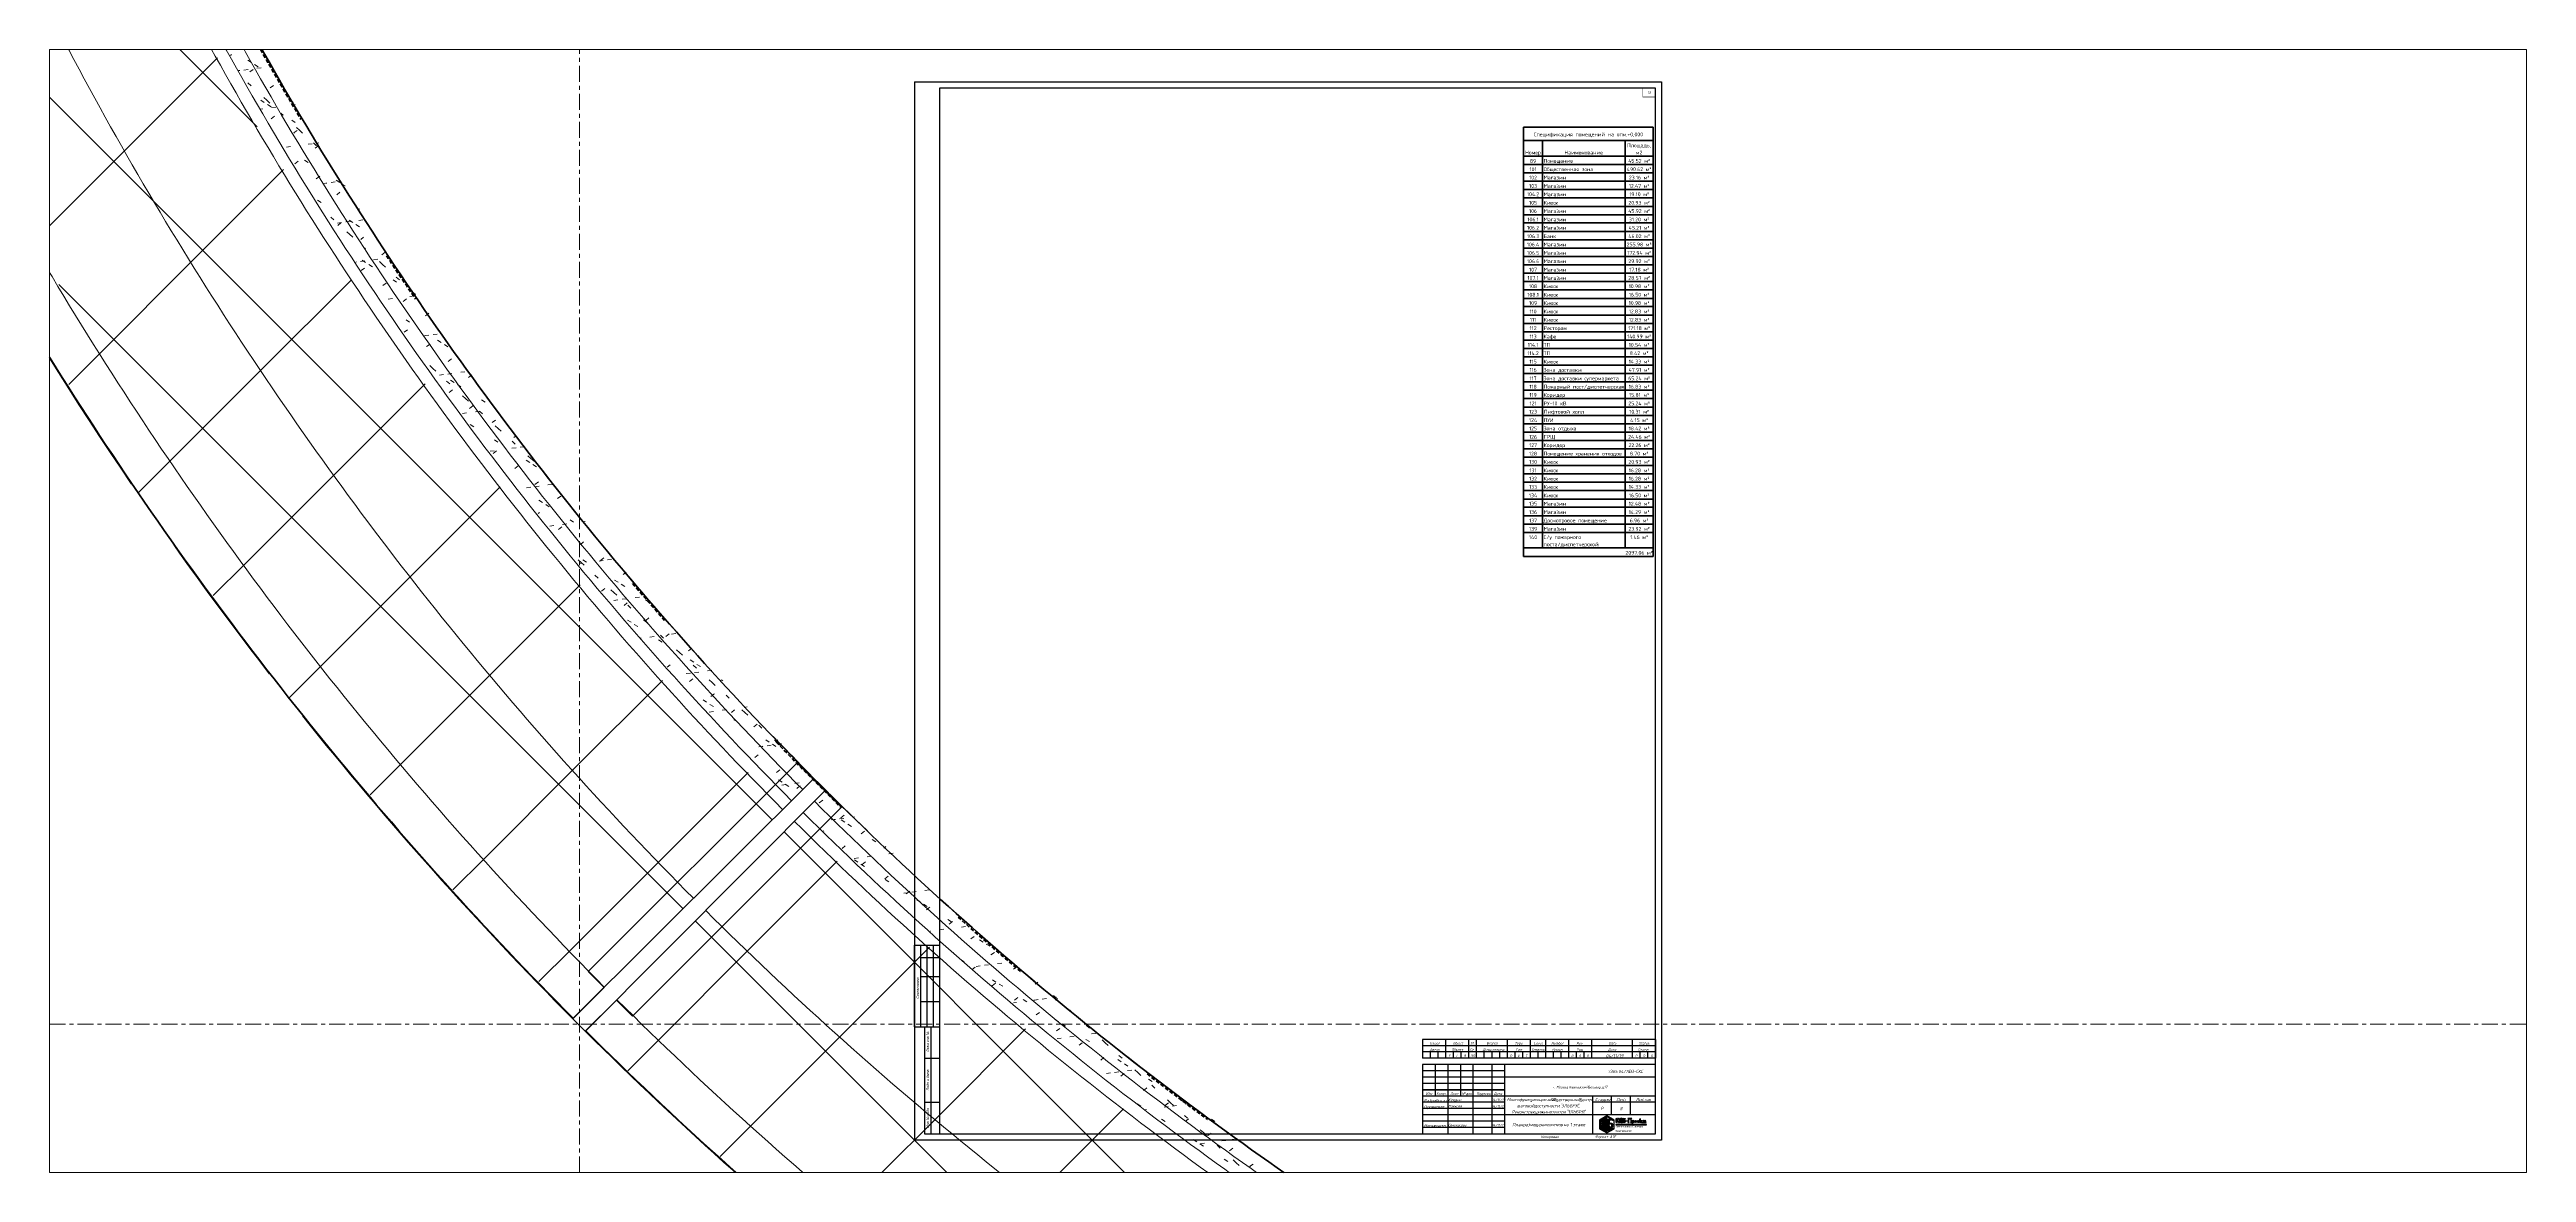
# Paper-space layout 'Layout1' of a CAD drawing. Header units: millimetres. Extents: x -687 to 1281, y -26 to 867.
# The model-space entities are those that its viewports show. They can reach past a viewport. Long polylines and large blocks are cut down to what shows.
import ezdxf
from ezdxf.enums import TextEntityAlignment as Align

# ---------------------------------------------------------------- set-up
doc = ezdxf.new("R2010")
doc.units = ezdxf.units.MM
for name, pattern in [('IMPORT-DASHED2', [0]), ('Линия сетки', [22.225, 12.7, -3.175, 3.175, -3.175]), ('Штрих 3 х 1_5 мм', [4.5, 3, -1.5])]:
    doc.linetypes.add(name, pattern=pattern)
for name, color, linetype, lineweight in [('A-AREA', 32, 'Continuous', 9), ('A-DETL', 90, 'Continuous', 9), ('A-DETL-THIN', 151, 'Continuous', 13), ('A-FLOR', 192, 'Continuous', 13), ('A-GLAZ', 151, 'Continuous', 13), ('A-WALL', 113, 'Continuous', 13), ('A-WALL-PATT', 111, 'Continuous', 13), ('G-ANNO-SCHD', 231, 'Continuous', 30), ('G-ANNO-TTLB', 6, 'Continuous', 30), ('G-ANNO-TTLB-MEDM', 33, 'Continuous', 30), ('G-ANNO-TTLB-THIN', 151, 'Continuous', 30), ('G-ANNO-TTLB-WIDE', 214, 'Continuous', 30), ('G-IMPT', 8, 'IMPORT-DASHED2', 30), ('S-GRID', 1, 'Continuous', 30)]:
    doc.layers.add(name, color=color, linetype=linetype, lineweight=lineweight)
doc.styles.add('Arial_I', font='', dxfattribs={"width": 0.9, "height": 2})
doc.styles.add('ISOCPEUR', font='isocpeur.ttf', dxfattribs={"height": 3})
doc.styles.add('ISOCPEUR_B', font='', dxfattribs={"height": 3})
doc.styles.add('ISOCPEUR_I', font='isocpeui.ttf', dxfattribs={"width": 0.9, "height": 2.5})
doc.styles.add('ISOCPEUR_I_1', font='isocpeui.ttf', dxfattribs={"width": 0.9, "height": 2})
doc.styles.add('ISOCPEUR_I_2', font='isocpeui.ttf', dxfattribs={"height": 2})
doc.styles.add('ISOCPEUR_I_3', font='isocpeui.ttf', dxfattribs={"width": 0.9, "height": 2})
doc.styles.add('Sitka Display', font='Sitka Display.ttf', dxfattribs={"height": 1.486415})
doc.styles.add('Times_Text', font='times.ttf')
doc.styles.get('Arial_I').set_extended_font_data('Arial', italic=True)
doc.styles.get('ISOCPEUR_B').set_extended_font_data('ISOCPEUR', bold=True)
pattern_1 = [(45, (0, 0), (-141.421, 141.421), [])]

# ---------------------------------------------------------------- blocks, each defined once
blk = doc.blocks.new('_SH__Sheet_Form3 для ксб - А1P-705516-План размещения  лотков на 1 этаже')
at = {"layer": 'G-IMPT', "linetype": 'Continuous'}
h = blk.add_hatch(color=252, dxfattribs=at)
edge = h.paths.add_edge_path(flags=0)
edge.add_spline(control_points=[(358.1, -140.5), (358.2, -140.5), (358.2, -140.3), (358.2, -140.1), (358.1, -139.9), (357.9, -139.8), (357.8, -139.7), (357.6, -139.7), (357.5, -139.8), (357.4, -139.8)], knot_values=[-1, -1, -1, -1, -0.766667, -0.65, -0.533333, -0.4, -0.266667, -0.133333, 0, 0, 0, 0], degree=3, periodic=0)
edge.add_spline(control_points=[(357.4, -139.8), (357.4, -139.9), (357.3, -140.1), (357.3, -140.3), (357.4, -140.4), (357.6, -140.6), (357.8, -140.6), (358, -140.6), (358.1, -140.6), (358.1, -140.5)], knot_values=[-1, -1, -1, -1, -0.766667, -0.65, -0.533333, -0.4, -0.266667, -0.133333, 0, 0, 0, 0], degree=3, periodic=0)
edge = h.paths.add_edge_path(flags=0)
edge.add_arc((357.8, -140.2), 0.62, 0, 180)
edge.add_arc((357.8, -140.2), 0.62, 180, 360)
edge = h.paths.add_edge_path(flags=0)
edge.add_line((356.8, -140.1), (356.7, -140.1))
edge.add_arc((356.8, -139.9), 0.212, 262.7987, 456.8899)
edge.add_line((356.7, -139.7), (356.8, -139.7))
edge.add_line((356.7, -139.7), (356.7, -140.1))
edge = h.paths.add_edge_path(flags=0)
edge.add_line((356.4, -139.6), (356.4, -139.6))
edge.add_line((356.5, -139.6), (356.4, -139.6))
edge = h.paths.add_edge_path(flags=0)
edge.add_line((356.4, -140.7), (356.5, -140.7))
edge.add_line((356.4, -140.8), (356.4, -140.7))
edge = h.paths.add_edge_path(flags=0)
edge.add_line((356.7, -140.7), (356.7, -140.8))
edge.add_line((356.7, -140.7), (356.7, -140.7))
edge = h.paths.add_edge_path(flags=0)
edge.add_line((356.9, -139.6), (356.4, -139.6))
edge.add_line((356.5, -139.6), (356.5, -140.7))
edge.add_line((356.4, -140.8), (356.7, -140.8))
edge.add_line((356.7, -140.7), (356.7, -140.2))
edge.add_line((356.7, -140.2), (356.8, -140.2))
edge.add_arc((356.8, -139.9), 0.304, 270.0364, 444.085)
edge = h.paths.add_edge_path(flags=0)
edge.add_line((355.2, -139.6), (355.2, -139.6))
edge.add_line((355.3, -139.6), (355.2, -139.6))
edge = h.paths.add_edge_path(flags=0)
edge.add_line((355.2, -140.7), (355.3, -140.7))
edge.add_line((355.2, -140.8), (355.2, -140.7))
edge = h.paths.add_edge_path(flags=0)
edge.add_line((355.6, -140.7), (355.6, -140.8))
edge.add_line((355.5, -140.7), (355.6, -140.7))
edge = h.paths.add_edge_path(flags=0)
edge.add_line((356, -140.7), (356.1, -140.7))
edge.add_line((356, -140.8), (356, -140.7))
edge = h.paths.add_edge_path(flags=0)
edge.add_line((356.4, -140.7), (356.4, -140.8))
edge.add_line((356.3, -140.7), (356.4, -140.7))
edge = h.paths.add_edge_path(flags=0)
edge.add_line((356.3, -139.6), (356.3, -139.7))
edge.add_line((356.4, -139.6), (356.3, -139.6))
edge = h.paths.add_edge_path(flags=0)
edge.add_line((356.4, -139.6), (355.2, -139.6))
edge.add_line((355.3, -139.6), (355.3, -140.7))
edge.add_line((355.2, -140.8), (355.6, -140.8))
edge.add_line((355.5, -140.7), (355.5, -139.7))
edge.add_line((355.5, -139.7), (356.1, -139.7))
edge.add_line((356.1, -139.7), (356.1, -140.7))
edge.add_line((356, -140.8), (356.4, -140.8))
edge.add_line((356.3, -140.7), (356.3, -139.7))
edge.add_line((356.4, -139.6), (356.4, -139.6))
edge = h.paths.add_edge_path(flags=0)
edge.add_line((355.8, -132.2), (355.8, -132.1))
edge.add_line((355.9, -132.2), (355.8, -132.2))
edge = h.paths.add_edge_path(flags=0)
edge.add_line((352.7, -132.7), (358.5, -129.3))
edge.add_line((358.5, -129.3), (358.5, -132.4))
edge.add_spline(control_points=[(358.5, -132.4), (358.4, -132.3), (358.2, -132.3), (358.1, -132.2), (358, -132.2)], knot_values=[0, 0, 0, 0, 0.5, 1, 1, 1, 1], degree=3, periodic=0)
edge.add_line((358, -132.2), (358.2, -132.2))
edge.add_line((358.2, -132.1), (358.2, -132.2))
edge.add_line((358.2, -132.1), (355.8, -132.1))
edge.add_spline(control_points=[(355.9, -132.2), (355.5, -132.3), (354.6, -132.7), (353.7, -133.7), (353.3, -134.8), (353.2, -135.8), (353.5, -136.8), (354.3, -137.9), (355.3, -138.5), (356, -138.7)], knot_values=[0, 0, 0, 0, 0.152174, 0.304348, 0.42029, 0.536232, 0.652174, 0.768116, 1, 1, 1, 1], degree=3, periodic=0)
edge.add_line((356, -138.7), (356, -138.7))
edge.add_line((356, -138.7), (355.8, -138.7))
edge.add_line((355.8, -138.8), (355.8, -138.7))
edge.add_line((355.8, -138.8), (358.2, -138.8))
edge.add_line((358.2, -138.7), (358.2, -138.8))
edge.add_line((358.2, -138.7), (358, -138.7))
edge.add_line((358, -138.7), (358, -138.7))
edge.add_spline(control_points=[(358, -138.7), (358, -138.6), (358.1, -138.6), (358.3, -138.6), (358.4, -138.5), (358.5, -138.5)], knot_values=[0, 0, 0, 0, 0.333333, 0.666667, 1, 1, 1, 1], degree=3, periodic=0)
edge.add_line((358.5, -138.5), (358.5, -139.2))
edge.add_line((358.5, -139.2), (353.8, -139.2))
edge.add_line((353.8, -139.2), (353.8, -139.4))
edge.add_line((353.8, -139.4), (358.5, -139.4))
edge.add_line((358.5, -139.4), (358.5, -142.8))
edge.add_line((358.5, -142.8), (352.7, -139.5))
edge.add_line((352.7, -139.5), (352.7, -132.7))
h = blk.add_hatch(color=252, dxfattribs=at)
edge = h.paths.add_edge_path(flags=0)
edge.add_line((356.5, -132.5), (356.6, -132.7))
edge.add_line((356.6, -132.7), (356.6, -138.3))
edge.add_line((356.5, -138.3), (356.6, -138.3))
edge.add_spline(control_points=[(356.5, -138.3), (356.1, -138.3), (355.5, -138), (354.7, -137.2), (354.3, -136.3), (354.1, -135.3), (354.4, -134.3), (354.9, -133.4), (355.6, -132.8), (356.2, -132.6), (356.5, -132.5)], knot_values=[0, 0, 0, 0, 0.141791, 0.283582, 0.402985, 0.522388, 0.641791, 0.761194, 0.880597, 1, 1, 1, 1], degree=3, periodic=0)
h = blk.add_hatch(color=252, dxfattribs=at)
edge = h.paths.add_edge_path(flags=0)
edge.add_line((358.5, -134.2), (357.4, -135.3))
edge.add_line((357.4, -135.3), (357.4, -132.7))
edge.add_line((357.5, -132.6), (357.4, -132.7))
edge.add_spline(control_points=[(357.5, -132.6), (357.6, -132.6), (357.8, -132.7), (358.1, -132.8), (358.4, -133), (358.5, -133.1)], knot_values=[0, 0, 0, 0, 0.2, 0.6, 1, 1, 1, 1], degree=3, periodic=0)
edge.add_line((358.5, -133.1), (358.5, -134.2))
h = blk.add_hatch(color=252, dxfattribs=at)
edge = h.paths.add_edge_path(flags=0)
edge.add_line((357.4, -138.3), (357.4, -135.8))
edge.add_line((357.4, -135.8), (357.7, -135.5))
edge.add_line((357.7, -135.5), (358.5, -136.2))
edge.add_line((358.5, -136.2), (358.5, -137.8))
edge.add_spline(control_points=[(358.5, -137.8), (358.4, -137.9), (358.2, -138), (357.8, -138.2), (357.6, -138.3), (357.4, -138.3)], knot_values=[0, 0, 0, 0, 0.272727, 0.636364, 1, 1, 1, 1], degree=3, periodic=0)
edge.add_line((357.4, -138.3), (357.4, -138.3))
for points in [[(358.5, -134.7), (358.5, -135.3), (358.2, -135)], [(358.5, -129.3), (364.2, -132.7), (364.2, -139.5), (358.5, -142.8), (358.5, -142.6), (364.1, -139.4), (364.1, -132.9), (358.5, -129.6)], [(365.5, -136.1), (389.9, -136.1), (389.9, -136.5), (365.5, -136.5)], [(373.7, -133.1), (375.2, -133.1), (375.2, -133.4), (373.7, -133.4)], [(363.1, -139.2), (363.1, -139.4), (358.5, -139.4), (358.5, -139.2)]]:
    blk.add_hatch(color=252, dxfattribs=at).paths.add_polyline_path(points, flags=0)
h = blk.add_hatch(color=252, dxfattribs=at)
edge = h.paths.add_edge_path(flags=0)
edge.add_line((361, -132.2), (358.5, -134.7))
edge.add_line((358.5, -134.7), (358.5, -134.2))
edge.add_line((358.5, -134.2), (359.9, -132.7))
edge.add_arc((359.6, -132.4), 0.443, 325.1464, 395.0393)
edge.add_line((359.9, -132.2), (359.6, -132.2))
edge.add_line((359.6, -132.1), (359.6, -132.2))
edge.add_line((359.6, -132.1), (361.6, -132.1))
edge.add_line((361.6, -132.2), (361.6, -132.1))
edge.add_line((361.6, -132.2), (361, -132.2))
h = blk.add_hatch(color=252, dxfattribs=at)
edge = h.paths.add_edge_path(flags=0)
edge.add_spline(control_points=[(358.5, -132.4), (358.6, -132.4), (358.8, -132.5), (359, -132.6), (359, -132.6)], knot_values=[0, 0, 0, 0, 0.6, 1, 1, 1, 1], degree=3, periodic=0)
edge.add_line((359, -132.6), (359, -133.6))
edge.add_spline(control_points=[(359, -133.6), (359, -133.5), (358.8, -133.4), (358.7, -133.2), (358.5, -133.1), (358.5, -133.1)], knot_values=[0, 0, 0, 0, 0.428571, 0.714286, 1, 1, 1, 1], degree=3, periodic=0)
edge.add_line((358.5, -133.1), (358.5, -132.4))
h = blk.add_hatch(color=252, dxfattribs=at)
edge = h.paths.add_edge_path(flags=0)
edge.add_line((361.9, -138.7), (361.9, -138.7))
edge.add_line((361.9, -138.7), (362.3, -138.7))
edge.add_line((362.3, -138.8), (362.3, -138.7))
edge.add_line((362.3, -138.8), (360.6, -138.8))
edge.add_line((360.6, -138.7), (360.6, -138.8))
edge.add_line((360.6, -138.7), (360.9, -138.7))
edge.add_line((360.9, -138.7), (360.9, -138.7))
edge.add_line((360.9, -138.7), (358.5, -136.2))
edge.add_line((358.5, -136.2), (358.5, -135.3))
edge.add_line((358.5, -135.3), (361.9, -138.7))
h = blk.add_hatch(color=252, dxfattribs=at)
edge = h.paths.add_edge_path(flags=0)
edge.add_line((359.4, -137.9), (359.4, -137.6))
edge.add_line((359.4, -137.6), (359.4, -137.2))
edge.add_spline(control_points=[(358.5, -138.5), (358.6, -138.4), (358.8, -138.3), (359.1, -138.1), (359.3, -138), (359.4, -137.9)], knot_values=[0, 0, 0, 0, 0.307692, 0.615385, 1, 1, 1, 1], degree=3, periodic=0)
edge = h.paths.add_edge_path(flags=0)
edge.add_line((358.5, -138.5), (358.5, -137.8))
edge.add_spline(control_points=[(358.5, -137.8), (358.5, -137.7), (358.7, -137.6), (359, -137.3), (359.1, -137.1), (359.2, -137)], knot_values=[0, 0, 0, 0, 0.2, 0.6, 1, 1, 1, 1], degree=3, periodic=0)
edge.add_line((359.2, -137), (359.4, -137.2))
h = blk.add_hatch(color=252, dxfattribs=at)
edge = h.paths.add_edge_path(flags=0)
edge.add_arc((359.6, -132.4), 0.443, -34.8536, 35.0393, ccw=False)
edge.add_line((359.9, -132.7), (359.6, -133.1))
edge.add_line((359.6, -133.1), (359.6, -132.7))
edge.add_arc((358.9, -132.9), 0.679, 16.1063, 101.1597)
edge.add_line((358.8, -132.1), (358.8, -132.2))
edge.add_line((358.8, -132.1), (359.6, -132.1))
edge.add_line((359.6, -132.2), (359.6, -132.1))
edge.add_line((359.6, -132.2), (359.9, -132.2))
h = blk.add_hatch(color=252, dxfattribs=at)
edge = h.paths.add_edge_path(flags=0)
edge.add_line((359.6, -137.4), (360.9, -138.7))
edge.add_line((360.9, -138.7), (360.9, -138.7))
edge.add_line((360.9, -138.7), (360.6, -138.7))
edge.add_line((360.6, -138.8), (360.6, -138.7))
edge.add_line((360.6, -138.8), (358.9, -138.8))
edge.add_line((358.9, -138.7), (358.9, -138.8))
edge.add_arc((358.9, -138), 0.694, 268.4348, 360.009)
edge.add_line((359.6, -138), (359.6, -137.4))
h = blk.add_hatch(color=252, dxfattribs=at)
edge = h.paths.add_edge_path(flags=0)
edge.add_line((361.9, -138.7), (361.5, -138.3))
edge.add_arc((361.2, -136.9), 1.45, 283.6154, 443.6001)
edge.add_line((361.3, -135.5), (360.4, -135.5))
edge.add_line((360.4, -135.5), (360.4, -137.2))
edge.add_line((360.4, -137.2), (359.6, -136.4))
edge.add_line((359.6, -136.4), (359.6, -133.6))
edge.add_line((359.6, -133.6), (360.4, -132.8))
edge.add_line((360.4, -132.8), (360.4, -135.1))
edge.add_line((360.4, -135.1), (361.8, -135.1))
edge.add_arc((361.6, -136.9), 1.8, -81.6069, 85.8249, ccw=False)
h = blk.add_hatch(color=252, dxfattribs=at)
edge = h.paths.add_edge_path(flags=0)
edge.add_line((362.5, -132.3), (363.1, -132.9))
edge.add_line((363.1, -133), (363.1, -132.9))
edge.add_arc((361.4, -135.7), 3.21, 57.5173, 85.9752)
edge.add_line((361.6, -132.5), (360.6, -132.5))
edge.add_line((360.6, -132.5), (361, -132.2))
edge.add_line((361, -132.2), (361.6, -132.2))
edge.add_line((361.6, -132.1), (361.6, -132.2))
edge.add_line((361.6, -132.1), (362.5, -132.1))
edge.add_line((362.5, -132.1), (362.5, -132.3))
h = blk.add_hatch(color=252, dxfattribs=at)
edge = h.paths.add_edge_path(flags=0)
edge.add_line((367.8, -134.6), (367.8, -134.6))
edge.add_line((367.8, -134.6), (367.8, -134.6))
edge = h.paths.add_edge_path(flags=0)
edge.add_line((366.6, -134.6), (366.5, -134.6))
edge.add_line((366.6, -134.6), (366.6, -134.6))
edge = h.paths.add_edge_path(flags=0)
edge.add_line((365.5, -134.6), (365.5, -134.6))
edge.add_line((365.5, -134.6), (365.5, -134.6))
edge = h.paths.add_edge_path(flags=0)
edge.add_line((365.5, -131.4), (365.5, -131.4))
edge.add_line((365.5, -131.3), (365.5, -131.4))
edge = h.paths.add_edge_path(flags=0)
edge.add_line((366.6, -131.4), (366.6, -131.3))
edge.add_line((366.5, -131.4), (366.6, -131.4))
edge = h.paths.add_edge_path(flags=0)
edge.add_line((367.2, -131.4), (367.4, -131.4))
edge.add_line((367.2, -131.3), (367.2, -131.4))
edge = h.paths.add_edge_path(flags=0)
edge.add_line((368, -131.4), (366.7, -132.7))
edge.add_line((366.7, -132.7), (368.5, -134.5))
edge.add_line((368.6, -134.6), (368.5, -134.5))
edge.add_line((368.6, -134.6), (368.8, -134.6))
edge.add_line((368.8, -134.6), (368.8, -134.6))
edge.add_line((368.8, -134.6), (367.8, -134.6))
edge.add_line((367.9, -134.5), (367.8, -134.6))
edge.add_line((367.9, -134.5), (366.4, -133))
edge.add_line((366.4, -133), (366.2, -133.1))
edge.add_line((366.2, -133.1), (366.2, -134.2))
edge.add_line((366.3, -134.4), (366.2, -134.2))
edge.add_line((366.3, -134.4), (366.5, -134.6))
edge.add_line((366.6, -134.6), (365.5, -134.6))
edge.add_line((365.5, -134.6), (365.8, -134.4))
edge.add_line((365.8, -134.2), (365.8, -134.4))
edge.add_line((365.8, -134.2), (365.8, -131.7))
edge.add_line((365.8, -131.6), (365.8, -131.7))
edge.add_line((365.8, -131.6), (365.5, -131.4))
edge.add_line((365.5, -131.3), (366.6, -131.3))
edge.add_line((366.5, -131.4), (366.3, -131.6))
edge.add_line((366.2, -131.7), (366.3, -131.6))
edge.add_line((366.2, -131.7), (366.2, -132.8))
edge.add_line((366.2, -132.8), (367.4, -131.6))
edge.add_line((367.4, -131.5), (367.4, -131.6))
edge.add_line((367.4, -131.5), (367.4, -131.4))
edge.add_line((367.2, -131.3), (368.3, -131.3))
edge.add_line((368.3, -131.4), (368.3, -131.3))
edge.add_line((368.3, -131.4), (368, -131.4))
h = blk.add_hatch(color=252, dxfattribs=at)
edge = h.paths.add_edge_path(flags=0)
edge.add_arc((369.9, -132.9), 1.7, 51.0018, 281.161, ccw=False)
edge.add_line((370.9, -131.6), (370.9, -132.1))
edge.add_spline(control_points=[(370.9, -132.1), (370.8, -131.9), (370.5, -131.6), (369.9, -131.4), (369.3, -131.6), (368.8, -132.1), (368.6, -132.8), (368.6, -133.5), (369, -134.1), (369.5, -134.4), (370.2, -134.4), (370.8, -134.1), (371, -133.8), (371.1, -133.5)], knot_values=[0, 0, 0, 0, 0.08046, 0.172414, 0.264368, 0.356322, 0.448276, 0.54023, 0.632184, 0.724138, 0.816092, 0.908046, 1, 1, 1, 1], degree=3, periodic=0)
edge.add_line((371.1, -133.5), (371.1, -134.1))
edge.add_arc((369.9, -133), 1.65, 278.5846, 315.5502, ccw=False)
h = blk.add_hatch(color=252, dxfattribs=at)
edge = h.paths.add_edge_path(flags=0)
edge.add_line((372, -133), (372, -134.2))
edge.add_line((372, -134.4), (372, -134.2))
edge.add_line((372, -134.4), (372.1, -134.5))
edge.add_line((372.1, -134.5), (372.4, -134.5))
edge.add_arc((372.2, -133.7), 0.739, 283.1261, 436.895)
edge.add_line((372.4, -133), (372, -133))
edge = h.paths.add_edge_path(flags=0)
edge.add_line((371.2, -131.4), (371.3, -131.4))
edge.add_line((371.2, -131.3), (371.2, -131.4))
edge = h.paths.add_edge_path(flags=0)
edge.add_line((371.2, -134.6), (371.2, -134.6))
edge.add_line((371.3, -134.6), (371.2, -134.6))
edge = h.paths.add_edge_path(flags=0)
edge.add_line((371.6, -134.2), (371.6, -131.7))
edge.add_line((371.5, -131.6), (371.6, -131.7))
edge.add_line((371.5, -131.6), (371.3, -131.4))
edge.add_line((371.2, -131.3), (372.9, -131.3))
edge.add_line((372.9, -131.3), (373.3, -131.8))
edge.add_line((373.3, -131.9), (373.3, -131.8))
edge.add_arc((372.4, -133.2), 1.62, 54.5444, 85.1649)
edge.add_line((372.5, -131.6), (372, -131.6))
edge.add_line((372, -131.6), (372, -132.8))
edge.add_line((372, -132.8), (372.6, -132.8))
edge.add_arc((372.5, -133.7), 0.897, -90, 82.967, ccw=False)
edge.add_line((372.5, -134.6), (371.2, -134.6))
edge.add_line((371.3, -134.6), (371.5, -134.4))
edge.add_line((371.5, -134.4), (371.6, -134.2))
h = blk.add_hatch(color=252, dxfattribs=at)
edge = h.paths.add_edge_path(flags=0)
edge.add_line((375.1, -131.4), (375.2, -131.4))
edge.add_line((375.1, -131.3), (375.1, -131.4))
edge = h.paths.add_edge_path(flags=0)
edge.add_line((378.3, -131.4), (378.3, -131.3))
edge.add_line((378.2, -131.4), (378.3, -131.4))
edge = h.paths.add_edge_path(flags=0)
edge.add_line((378.3, -134.6), (378.2, -134.6))
edge.add_line((378.3, -134.6), (378.3, -134.6))
edge = h.paths.add_edge_path(flags=0)
edge.add_line((377.2, -134.6), (377.2, -134.6))
edge.add_line((377.2, -134.6), (377.2, -134.6))
edge = h.paths.add_edge_path(flags=0)
edge.add_line((376.2, -134.6), (376.1, -134.6))
edge.add_line((376.2, -134.6), (376.2, -134.6))
edge = h.paths.add_edge_path(flags=0)
edge.add_line((375.2, -134.6), (375.1, -134.6))
edge.add_line((375.2, -134.6), (375.4, -134.4))
edge.add_line((375.4, -134.2), (375.4, -134.4))
edge.add_line((375.4, -134.2), (375.4, -131.7))
edge.add_line((375.4, -131.6), (375.4, -131.7))
edge.add_line((375.4, -131.6), (375.2, -131.4))
edge.add_line((375.1, -131.3), (378.3, -131.3))
edge.add_line((378.2, -131.4), (378, -131.6))
edge.add_line((377.9, -131.7), (378, -131.6))
edge.add_line((377.9, -131.7), (377.9, -134.2))
edge.add_line((378, -134.4), (377.9, -134.2))
edge.add_line((378, -134.4), (378.2, -134.6))
edge.add_line((378.3, -134.6), (377.2, -134.6))
edge.add_line((377.2, -134.6), (377.5, -134.4))
edge.add_line((377.5, -134.2), (377.5, -134.4))
edge.add_line((377.5, -134.2), (377.5, -131.7))
edge.add_line((377.4, -131.6), (377.5, -131.7))
edge.add_line((377.4, -131.6), (375.9, -131.6))
edge.add_line((375.9, -131.7), (375.9, -131.6))
edge.add_line((375.9, -131.7), (375.9, -134.2))
edge.add_line((375.9, -134.4), (375.9, -134.2))
edge.add_line((375.9, -134.4), (376.1, -134.6))
edge.add_line((376.2, -134.6), (375.1, -134.6))
edge.add_line((375.1, -134.6), (375.1, -134.6))
h = blk.add_hatch(color=252, dxfattribs=at)
edge = h.paths.add_edge_path(flags=0)
edge.add_spline(control_points=[(379.8, -134.3), (379.8, -134.3), (379.9, -134.2), (379.9, -133.9), (379.9, -133.7), (379.8, -133.5), (379.6, -133.3), (379.5, -133.2), (379.3, -133.2), (379.2, -133.3), (379.1, -133.3)], knot_values=[-1, -1, -1, -1, -0.852941, -0.705882, -0.588235, -0.470588, -0.352941, -0.235294, -0.117647, 0, 0, 0, 0], degree=3, periodic=0)
edge.add_spline(control_points=[(379.1, -133.3), (379.1, -133.3), (379, -133.4), (379, -133.6), (379, -133.9), (379.1, -134.1), (379.3, -134.2), (379.4, -134.3), (379.6, -134.4), (379.7, -134.3), (379.8, -134.3)], knot_values=[-1, -1, -1, -1, -0.852941, -0.705882, -0.588235, -0.470588, -0.352941, -0.235294, -0.117647, 0, 0, 0, 0], degree=3, periodic=0)
edge = h.paths.add_edge_path(flags=0)
edge.add_line((378.6, -135.5), (378.6, -133.2))
edge.add_line((378.6, -133.2), (378.4, -133.2))
edge.add_line((378.4, -133.2), (378.4, -133.2))
edge.add_line((378.4, -133.2), (378.8, -133))
edge.add_line((378.9, -133), (378.8, -133))
edge.add_line((378.9, -133), (378.9, -133.2))
edge.add_arc((379.4, -133.8), 0.84, -121.4198, 127.368, ccw=False)
edge.add_line((378.9, -134.5), (379, -134.5))
edge.add_line((378.9, -134.5), (378.9, -135.5))
edge.add_line((378.9, -135.5), (379, -135.6))
edge.add_line((379, -135.6), (379.2, -135.6))
edge.add_line((379.2, -135.7), (379.2, -135.6))
edge.add_line((379.2, -135.7), (378.3, -135.7))
edge.add_line((378.3, -135.6), (378.3, -135.7))
edge.add_line((378.3, -135.6), (378.5, -135.6))
edge.add_line((378.5, -135.6), (378.6, -135.5))
h = blk.add_hatch(color=252, dxfattribs=at)
edge = h.paths.add_edge_path(flags=0)
edge.add_spline(control_points=[(381.7, -134.3), (381.7, -134.3), (381.8, -134.2), (381.9, -133.9), (381.8, -133.7), (381.7, -133.5), (381.5, -133.3), (381.4, -133.2), (381.2, -133.2), (381.1, -133.3), (381, -133.3)], knot_values=[-1, -1, -1, -1, -0.852941, -0.705882, -0.588235, -0.470588, -0.352941, -0.235294, -0.117647, 0, 0, 0, 0], degree=3, periodic=0)
edge.add_spline(control_points=[(381, -133.3), (381, -133.3), (380.9, -133.4), (380.9, -133.6), (380.9, -133.9), (381, -134.1), (381.2, -134.2), (381.4, -134.3), (381.5, -134.4), (381.6, -134.3), (381.7, -134.3)], knot_values=[-1, -1, -1, -1, -0.852941, -0.705882, -0.588235, -0.470588, -0.352941, -0.235294, -0.117647, 0, 0, 0, 0], degree=3, periodic=0)
edge = h.paths.add_edge_path(flags=0)
edge.add_arc((381.3, -133.8), 0.857, 180, 360)
edge.add_arc((381.3, -133.8), 0.857, 0, 180)
h = blk.add_hatch(color=252, dxfattribs=at)
edge = h.paths.add_edge_path(flags=0)
edge.add_arc((383.4, -133.6), 0.479, 15.028, 164.972)
edge.add_line((382.9, -133.5), (383.8, -133.5))
edge = h.paths.add_edge_path(flags=0)
edge.add_arc((383.5, -133.8), 0.62, 177.2176, 348.1803)
edge.add_line((384.2, -133.9), (384.1, -133.9))
edge.add_arc((383.3, -133.8), 0.82, 4.0093, 353.0087, ccw=False)
edge.add_line((384.2, -133.7), (382.9, -133.7))
h = blk.add_hatch(color=252, dxfattribs=at)
edge = h.paths.add_edge_path(flags=0)
edge.add_line((385.6, -133.1), (385.6, -133.1))
edge.add_line((385.6, -133.1), (385.6, -133.1))
edge = h.paths.add_edge_path(flags=0)
edge.add_line((385.3, -134.6), (385.1, -134.6))
edge.add_line((385.3, -134.6), (385.3, -134.6))
edge = h.paths.add_edge_path(flags=0)
edge.add_line((384.5, -134.6), (384.4, -134.6))
edge.add_line((384.5, -134.6), (384.7, -134.4))
edge.add_line((384.7, -134.3), (384.7, -134.4))
edge.add_line((384.7, -134.3), (384.7, -131.9))
edge.add_line((384.7, -131.9), (384.4, -131.9))
edge.add_line((384.4, -131.9), (384.4, -131.9))
edge.add_arc((384.2, -131.1), 0.852, 280.6254, 327.9122)
edge.add_line((385, -131.5), (384.9, -131.5))
edge.add_line((385, -131.5), (385, -133.6))
edge.add_line((385, -133.6), (385.6, -133.1))
edge.add_line((385.6, -133.1), (385.6, -133))
edge.add_line((385.6, -133), (386.2, -133))
edge.add_line((386.2, -133.1), (386.2, -133))
edge.add_line((386.2, -133.1), (386, -133.1))
edge.add_line((386, -133.1), (385.4, -133.6))
edge.add_line((385.4, -133.6), (385.4, -133.6))
edge.add_line((385.4, -133.6), (386.3, -134.5))
edge.add_line((386.3, -134.5), (386.5, -134.5))
edge.add_line((386.5, -134.6), (386.5, -134.5))
edge.add_line((386.5, -134.6), (385.5, -134.6))
edge.add_line((385.5, -134.5), (385.5, -134.6))
edge.add_line((385.5, -134.5), (385.7, -134.5))
edge.add_line((385.7, -134.4), (385.7, -134.5))
edge.add_line((385.7, -134.4), (385, -133.8))
edge.add_line((385, -133.8), (385, -133.8))
edge.add_line((385, -133.8), (385, -134.3))
edge.add_line((385, -134.4), (385, -134.3))
edge.add_line((385, -134.4), (385.1, -134.6))
edge.add_line((385.3, -134.6), (384.4, -134.6))
edge.add_line((384.4, -134.6), (384.4, -134.6))
h = blk.add_hatch(color=252, dxfattribs=at)
edge = h.paths.add_edge_path(flags=0)
edge.add_line((387.6, -134.5), (387.5, -134.5))
edge.add_line((387.6, -134.6), (387.6, -134.5))
edge = h.paths.add_edge_path(flags=0)
edge.add_line((386.8, -134.5), (386.8, -134.6))
edge.add_line((386.9, -134.5), (386.8, -134.5))
edge = h.paths.add_edge_path(flags=0)
edge.add_line((387.3, -133), (387.3, -133))
edge.add_line((387.3, -133.1), (387.3, -133))
edge = h.paths.add_edge_path(flags=0)
edge.add_line((389.7, -134.5), (389.7, -134.5))
edge.add_line((389.7, -134.6), (389.7, -134.5))
edge = h.paths.add_edge_path(flags=0)
edge.add_line((388.7, -134.5), (388.6, -134.5))
edge.add_line((388.7, -134.6), (388.7, -134.5))
edge = h.paths.add_edge_path(flags=0)
edge.add_line((387.8, -134.5), (387.8, -134.6))
edge.add_line((387.9, -134.5), (387.8, -134.5))
edge = h.paths.add_edge_path(flags=0)
edge.add_arc((387.7, -133.6), 0.405, 20.2598, 159.2394)
edge.add_line((387.3, -133.4), (387.3, -134.4))
edge.add_line((387.3, -134.4), (387.5, -134.5))
edge.add_line((387.6, -134.6), (386.8, -134.6))
edge.add_line((386.9, -134.5), (387.1, -134.4))
edge.add_line((387.1, -134.4), (387.1, -133.3))
edge.add_line((387, -133.2), (387.1, -133.3))
edge.add_line((387, -133.2), (386.8, -133.2))
edge.add_line((386.8, -133.1), (386.8, -133.2))
edge.add_line((386.8, -133.1), (387, -133.1))
edge.add_line((387, -133.1), (387.3, -133))
edge.add_arc((387.8, -133.6), 0.604, 30.6091, 134.002, ccw=False)
edge.add_arc((388.9, -133.7), 0.701, 22.0455, 145.073, ccw=False)
edge.add_line((389.5, -133.4), (389.5, -134.4))
edge.add_line((389.5, -134.4), (389.7, -134.5))
edge.add_line((389.7, -134.6), (388.9, -134.6))
edge.add_line((388.9, -134.5), (388.9, -134.6))
edge.add_line((388.9, -134.5), (389, -134.5))
edge.add_line((389, -134.5), (389.2, -134.4))
edge.add_line((389.2, -134.4), (389.2, -133.4))
edge.add_arc((388.8, -133.6), 0.405, 20.7606, 159.7402)
edge.add_line((388.4, -133.4), (388.4, -134.4))
edge.add_line((388.4, -134.4), (388.6, -134.5))
edge.add_line((388.7, -134.6), (387.8, -134.6))
edge.add_line((387.9, -134.5), (388.1, -134.4))
edge.add_line((388.1, -134.4), (388.1, -133.4))
h = blk.add_hatch(color=252, dxfattribs=at)
edge = h.paths.add_edge_path(flags=0)
edge.add_line((356.8, -140.1), (356.8, -140.1))
edge.add_line((356.7, -140.1), (356.8, -140.1))
edge.add_line((356.7, -140.1), (356.7, -139.7))
edge.add_line((356.8, -139.7), (356.7, -139.7))
edge.add_arc((356.8, -139.9), 0.212, -97.2013, 96.8899, ccw=False)
h = blk.add_hatch(color=252, dxfattribs=at)
edge = h.paths.add_edge_path(flags=0)
edge.add_spline(control_points=[(358.1, -140.5), (358, -140.6), (357.9, -140.6), (357.7, -140.6), (357.5, -140.5), (357.4, -140.4), (357.3, -140.2), (357.3, -140), (357.4, -139.9), (357.4, -139.8)], knot_values=[-1, -1, -1, -1, -0.766667, -0.65, -0.533333, -0.4, -0.266667, -0.133333, 0, 0, 0, 0], degree=3, periodic=0)
edge.add_spline(control_points=[(357.4, -139.8), (357.5, -139.8), (357.6, -139.7), (357.9, -139.8), (358, -139.9), (358.2, -140), (358.2, -140.2), (358.2, -140.4), (358.1, -140.5), (358.1, -140.5)], knot_values=[-1, -1, -1, -1, -0.766667, -0.65, -0.533333, -0.4, -0.266667, -0.133333, 0, 0, 0, 0], degree=3, periodic=0)
h = blk.add_hatch(color=252, dxfattribs=at)
edge = h.paths.add_edge_path(flags=0)
edge.add_line((358.6, -140.7), (358.6, -140.7))
edge.add_line((358.6, -140.7), (358.6, -140.7))
edge = h.paths.add_edge_path(flags=0)
edge.add_line((358.6, -139.6), (358.7, -139.6))
edge.add_line((358.6, -139.6), (358.6, -139.6))
edge = h.paths.add_edge_path(flags=0)
edge.add_line((359.3, -139.8), (359.4, -139.8))
edge.add_line((359.3, -139.7), (359.3, -139.7))
edge.add_line((359.3, -139.7), (359.3, -139.7))
edge.add_line((359.3, -139.7), (359.3, -139.7))
edge.add_line((359.3, -139.7), (359.3, -139.8))
edge = h.paths.add_edge_path(flags=0)
edge.add_line((359.1, -140), (359.1, -140))
edge.add_line((359.1, -140), (359.1, -140))
edge.add_line((359.1, -140), (359.1, -140))
edge.add_line((359.1, -140), (359, -140.1))
edge.add_line((359, -140.1), (359, -140.1))
edge.add_line((359, -140.1), (359, -140.1))
edge.add_line((359.1, -140), (359.1, -140))
edge = h.paths.add_edge_path(flags=0)
edge.add_line((359.1, -140.3), (359.1, -140.3))
edge.add_line((359, -140.2), (359, -140.2))
edge.add_line((359, -140.2), (359, -140.2))
edge.add_line((359, -140.2), (359.1, -140.2))
edge.add_line((359.1, -140.2), (359.1, -140.3))
edge.add_line((359.1, -140.3), (359.1, -140.3))
edge.add_line((359.1, -140.3), (359.1, -140.3))
edge.add_line((359, -140.2), (358.8, -140.2))
edge.add_line((358.8, -140.2), (358.8, -140.6))
edge.add_line((358.9, -140.7), (358.8, -140.6))
edge.add_line((358.9, -140.7), (359.2, -140.7))
edge.add_arc((359.2, -140.5), 0.204, 273.1602, 334.0514)
edge.add_line((359.4, -140.6), (359.4, -140.6))
edge.add_line((359.4, -140.6), (359.4, -140.7))
edge.add_line((359.4, -140.7), (358.6, -140.7))
edge.add_line((358.7, -140.6), (358.6, -140.7))
edge.add_line((358.7, -140.6), (358.7, -139.6))
edge.add_line((358.6, -139.6), (359.4, -139.6))
edge.add_line((359.4, -139.6), (359.4, -139.8))
edge.add_line((359.3, -139.7), (358.8, -139.7))
edge.add_line((358.8, -139.7), (358.8, -140.1))
edge.add_line((358.8, -140.1), (359, -140.1))
edge.add_line((359.1, -140), (359.1, -140.3))
h = blk.add_hatch(color=252, dxfattribs=at)
edge = h.paths.add_edge_path(flags=0)
edge.add_line((360.5, -140.7), (360.4, -140.6))
edge.add_line((360.6, -140.7), (360.5, -140.7))
edge = h.paths.add_edge_path(flags=0)
edge.add_line((360.2, -140.7), (360.2, -140.7))
edge.add_line((360.2, -140.7), (360.2, -140.7))
edge = h.paths.add_edge_path(flags=0)
edge.add_line((359.8, -140.7), (359.8, -140.6))
edge.add_line((359.9, -140.7), (359.8, -140.7))
edge = h.paths.add_edge_path(flags=0)
edge.add_line((359.5, -140.7), (359.5, -140.7))
edge.add_line((359.6, -140.7), (359.5, -140.7))
edge = h.paths.add_edge_path(flags=0)
edge.add_line((359.5, -139.6), (359.6, -139.6))
edge.add_line((359.5, -139.6), (359.5, -139.6))
edge = h.paths.add_edge_path(flags=0)
edge.add_line((359.9, -139.6), (359.9, -139.6))
edge.add_line((359.8, -139.6), (359.9, -139.6))
edge = h.paths.add_edge_path(flags=0)
edge.add_line((360.2, -139.6), (360.3, -139.6))
edge.add_line((360.2, -139.6), (360.2, -139.6))
edge = h.paths.add_edge_path(flags=0)
edge.add_line((360.6, -139.6), (360.6, -139.6))
edge.add_line((360.5, -139.6), (360.6, -139.6))
edge = h.paths.add_edge_path(flags=0)
edge.add_line((359.9, -140.1), (360.4, -140.6))
edge.add_line((360.6, -140.7), (360.6, -140.7))
edge.add_line((360.6, -140.7), (360.2, -140.7))
edge.add_line((360.3, -140.6), (360.2, -140.7))
edge.add_line((360.3, -140.6), (359.9, -140.2))
edge.add_line((359.8, -140.3), (359.9, -140.2))
edge.add_line((359.8, -140.3), (359.8, -140.6))
edge.add_line((359.9, -140.7), (359.9, -140.7))
edge.add_line((359.9, -140.7), (359.5, -140.7))
edge.add_line((359.6, -140.6), (359.6, -140.7))
edge.add_line((359.6, -140.6), (359.6, -139.6))
edge.add_line((359.5, -139.6), (359.9, -139.6))
edge.add_line((359.8, -139.6), (359.8, -140.1))
edge.add_line((359.8, -140.1), (360.3, -139.6))
edge.add_line((360.2, -139.6), (360.6, -139.6))
edge.add_line((360.5, -139.6), (359.9, -140.1))
h = blk.add_hatch(color=252, dxfattribs=at)
edge = h.paths.add_edge_path(flags=0)
edge.add_line((361.2, -140.7), (361.1, -140.6))
edge.add_line((361.3, -140.7), (361.2, -140.7))
edge = h.paths.add_edge_path(flags=0)
edge.add_line((360.8, -140.7), (360.8, -140.7))
edge.add_line((360.9, -140.7), (360.8, -140.7))
edge = h.paths.add_edge_path(flags=0)
edge.add_line((361.4, -139.7), (361.5, -139.7))
edge.add_line((361.4, -139.7), (361.4, -139.7))
edge = h.paths.add_edge_path(flags=0)
edge.add_line((361.1, -139.7), (361.1, -139.7))
edge.add_line((361.1, -139.7), (361.1, -140.6))
edge.add_line((361.3, -140.7), (361.3, -140.7))
edge.add_line((361.3, -140.7), (360.8, -140.7))
edge.add_line((361, -140.6), (360.9, -140.7))
edge.add_line((361, -140.6), (361, -139.7))
edge.add_line((361, -139.7), (360.7, -139.7))
edge.add_line((360.7, -139.7), (360.5, -139.8))
edge.add_line((360.5, -139.7), (360.5, -139.8))
edge.add_line((360.5, -139.7), (360.7, -139.5))
edge.add_line((360.7, -139.6), (360.7, -139.5))
edge.add_line((360.7, -139.6), (361.6, -139.6))
edge.add_line((361.6, -139.6), (361.6, -139.6))
edge.add_line((361.6, -139.6), (361.5, -139.7))
edge.add_line((361.4, -139.7), (361.1, -139.7))
at = {"layer": 'G-ANNO-TTLB', "color": 252}
for p, q in [((-192, 692.5), (-192, -148.5)), ((-192, 692.5), (402, 692.5)), ((402, 692.5), (402, -148.5)), ((-192, -58.5), (-192, 6.5)), ((402, -148.5), (-192, -148.5))]:
    blk.add_line(p, q, dxfattribs=at)
at = {"layer": 'G-ANNO-TTLB-MEDM', "color": 252}
for p, q in [((-192, 6.5), (-192, -58.5)), ((-192, 6.5), (-172, 6.5)), ((-187, 6.5), (-187, -58.5)), ((-187, -3.5), (-172, -3.5)), ((-187, -18.5), (-172, -18.5)), ((-187, -38.5), (-172, -38.5)), ((-192, -58.5), (-172, -58.5)), ((-184, -58.5), (-184, -143.5)), ((-184, -83.5), (-172, -83.5)), ((222, -88.5), (222, -113.5)), ((232, -88.5), (232, -143.5)), ((242, -88.5), (242, -113.5)), ((252, -88.5), (252, -143.5)), ((267, -88.5), (267, -143.5)), ((277, -88.5), (277, -143.5)), ((277, -108.5), (212, -108.5)), ((397, -113.5), (212, -113.5)), ((397, -98.5), (277, -98.5)), ((347, -113.5), (347, -143.5)), ((362, -113.5), (362, -128.5)), ((377, -113.5), (377, -128.5)), ((-184, -118.5), (-172, -118.5)), ((397, -128.5), (277, -128.5)), ((397, -118.5), (347, -118.5)), ((-184, -143.5), (-172, -143.5))]:
    blk.add_line(p, q, dxfattribs=at)
at = {"layer": 'G-ANNO-TTLB-THIN', "color": 252}
for p, q in [((-182, 6.5), (-182, -58.5)), ((-177, 6.5), (-177, -58.5)), ((-179, -58.5), (-179, -143.5)), ((397, -73.5), (212, -73.5)), ((397, -78.5), (212, -78.5)), ((218.1, -78.5), (218.1, -83.5)), ((224.2, -78.5), (224.2, -83.5)), ((230.3, -68.5), (230.3, -83.5)), ((236.4, -78.5), (236.4, -83.5)), ((242.5, -78.5), (242.5, -83.5)), ((248.6, -68.5), (248.6, -83.5)), ((254.7, -68.5), (254.7, -83.5)), ((260.8, -78.5), (260.8, -83.5)), ((266.9, -78.5), (266.9, -83.5)), ((273, -78.5), (273, -83.5)), ((279.1, -68.5), (279.1, -83.5)), ((285.2, -78.5), (285.2, -83.5)), ((291.3, -78.5), (291.3, -83.5)), ((297.4, -68.5), (297.4, -83.5)), ((303.5, -78.5), (303.5, -83.5)), ((309.6, -68.5), (309.6, -83.5)), ((315.7, -78.5), (315.7, -83.5)), ((321.8, -78.5), (321.8, -83.5)), ((327.9, -68.5), (327.9, -83.5)), ((334, -78.5), (334, -83.5)), ((340.1, -78.5), (340.1, -83.5)), ((346.2, -68.5), (346.2, -83.5)), ((378.7, -68.5), (378.7, -83.5)), ((384.8, -78.5), (384.8, -83.5)), ((390.9, -78.5), (390.9, -83.5)), ((277, -93.5), (212, -93.5)), ((277, -98.5), (212, -98.5)), ((277, -103.5), (212, -103.5)), ((277, -118.5), (212, -118.5)), ((277, -123.5), (212, -123.5)), ((277, -128.5), (212, -128.5)), ((277, -133.5), (212, -133.5)), ((277, -138.5), (212, -138.5))]:
    blk.add_line(p, q, dxfattribs=at)
at = {"layer": 'G-ANNO-TTLB-WIDE', "color": 252}
for p, q in [((-172, 687.5), (-172, -143.5)), ((397, 687.5), (-172, 687.5)), ((397, -143.5), (397, 687.5)), ((212, -68.5), (212, -83.5)), ((397, -68.5), (212, -68.5)), ((397, -68.5), (397, -83.5)), ((397, -83.5), (212, -83.5)), ((212, -88.5), (212, -143.5)), ((397, -88.5), (212, -88.5)), ((-172, -143.5), (397, -143.5))]:
    blk.add_line(p, q, dxfattribs=at)
at = {"layer": 'G-IMPT', "color": 252, "linetype": 'Continuous'}
for p, q in [((359, -133.6), (359, -132.6)), ((360.6, -132.5), (361.6, -132.5)), ((370.9, -132.1), (370.9, -131.6)), ((371.1, -134.1), (371.1, -133.5)), ((372.4, -134.5), (372.1, -134.5)), ((382.9, -133.5), (383.8, -133.5)), ((382.9, -133.7), (384.2, -133.7)), ((384.2, -133.9), (384.1, -133.9)), ((387.8, -134.5), (387.8, -134.6))]:
    blk.add_line(p, q, dxfattribs=at)
at = {"layer": 'G-IMPT', "color": 252, "linetype": 'Continuous', "flags": 128}
for points in [[(358.5, -142.8), (358.5, -129.3), (352.7, -132.7), (352.7, -139.5), (358.5, -142.8), (364.2, -139.5), (364.2, -132.7), (358.5, -129.3)], [(359.9, -132.7), (357.4, -135.3), (357.4, -132.7), (357.9, -132.2), (358.2, -132.2), (358.2, -132.1), (355.8, -132.1), (355.8, -132.2), (356.1, -132.2), (356.6, -132.7), (356.6, -138.3), (356, -138.7), (355.8, -138.7), (355.8, -138.8), (358.2, -138.8), (358.2, -138.7), (358, -138.7), (357.4, -138.3), (357.4, -135.8), (357.7, -135.5), (360.9, -138.7), (360.9, -138.7), (360.6, -138.7), (360.6, -138.8), (362.3, -138.8)], [(362.3, -138.8), (362.3, -138.7), (361.9, -138.7), (358.2, -135), (361, -132.2), (361.6, -132.2), (361.6, -132.1), (359.6, -132.1), (359.6, -132.2), (359.9, -132.2)], [(358.5, -129.6), (364.1, -132.9), (364.1, -139.4), (358.5, -142.6)], [(363.1, -133), (363.1, -132.9), (362.5, -132.3), (362.5, -132.1), (358.8, -132.1), (358.8, -132.2)], [(359.6, -138), (359.6, -137.4), (359.6, -138)], [(360.4, -132.8), (360.4, -135.1), (361.8, -135.1)], [(360.4, -137.2), (360.4, -135.5), (361.3, -135.5)], [(372.5, -134.6), (371.2, -134.6), (371.2, -134.6), (371.3, -134.6), (371.5, -134.4), (371.6, -134.2), (371.6, -133), (371.6, -131.7), (371.5, -131.6), (371.3, -131.4), (371.2, -131.4), (371.2, -131.3), (372.9, -131.3), (373.3, -131.8), (373.3, -131.9)], [(372.5, -131.6), (372, -131.6), (372, -132.8), (372.6, -132.8)], [(372.1, -134.5), (372, -134.4), (372, -134.2), (372, -133), (372.4, -133)], [(373.7, -133.4), (373.7, -133.1), (375.2, -133.1), (375.2, -133.4), (373.7, -133.4)], [(375.9, -131.6), (377.4, -131.6), (377.5, -131.7), (377.5, -133), (377.5, -134.2), (377.5, -134.4), (377.2, -134.6), (377.2, -134.6), (377.2, -134.6), (378.3, -134.6), (378.3, -134.6), (378.2, -134.6), (378, -134.4), (377.9, -134.2), (377.9, -133), (377.9, -131.7), (378, -131.6), (378.2, -131.4), (378.3, -131.4), (378.3, -131.3), (375.1, -131.3), (375.1, -131.4), (375.2, -131.4), (375.4, -131.6), (375.4, -131.7), (375.4, -133), (375.4, -134.2), (375.4, -134.4), (375.2, -134.6), (375.1, -134.6), (375.1, -134.6), (376.2, -134.6), (376.2, -134.6), (376.1, -134.6), (375.9, -134.4), (375.9, -134.2), (375.9, -133), (375.9, -131.7), (375.9, -131.6)], [(378.9, -133.2), (378.9, -133), (378.8, -133), (378.4, -133.2), (378.4, -133.2), (378.6, -133.2), (378.6, -135.5), (378.5, -135.6), (378.3, -135.6), (378.3, -135.7), (379.2, -135.7)], [(379, -135.6), (378.9, -135.5), (378.9, -134.5), (379, -134.5)], [(379.2, -135.7), (379.2, -135.6), (379.1, -135.6)], [(384.9, -131.5), (385, -131.5), (385, -133.6), (385.6, -133.1), (385.6, -133.1), (385.6, -133.1), (385.6, -133), (386.2, -133), (386.2, -133.1), (386, -133.1), (385.4, -133.6), (385.4, -133.6), (386.3, -134.5), (386.5, -134.5), (386.5, -134.6), (385.5, -134.6), (385.5, -134.5), (385.7, -134.5), (385.7, -134.4), (385, -133.8), (385, -133.8), (385, -134.3), (385, -134.4), (385.1, -134.6), (385.3, -134.6), (385.3, -134.6), (384.4, -134.6), (384.4, -134.6), (384.5, -134.6), (384.7, -134.4), (384.7, -134.3), (384.7, -131.9), (384.4, -131.9), (384.4, -131.9)], [(387.3, -133.1), (387.3, -133), (387.3, -133), (387, -133.1), (386.8, -133.1), (386.8, -133.2), (387, -133.2), (387.1, -133.3), (387.1, -134.4), (386.9, -134.5), (386.8, -134.5), (386.8, -134.6), (387.6, -134.6), (387.6, -134.5), (387.5, -134.5), (387.3, -134.4), (387.3, -133.4)], [(388.1, -133.4), (388.1, -134.4), (387.9, -134.5), (387.8, -134.5), (387.8, -134.6), (388.7, -134.6), (388.7, -134.5), (388.6, -134.5), (388.4, -134.4), (388.4, -133.4)], [(389.2, -133.4), (389.2, -134.4), (389, -134.5), (388.9, -134.5), (388.9, -134.6), (389.7, -134.6), (389.7, -134.5), (389.7, -134.5), (389.5, -134.4), (389.5, -133.4)], [(355.2, -140.7), (355.3, -140.7), (355.3, -139.6), (355.2, -139.6), (355.2, -139.6), (356.4, -139.6), (356.4, -139.6), (356.3, -139.6), (356.3, -139.7)], [(355.6, -140.8), (355.2, -140.8), (355.2, -140.7)], [(355.6, -140.8), (355.6, -140.7), (355.5, -140.7), (355.5, -139.7), (356.1, -139.7), (356.1, -140.7), (356, -140.7)], [(356.4, -140.8), (356, -140.8), (356, -140.7)], [(356.4, -140.8), (356.4, -140.7), (356.3, -140.7), (356.3, -139.7)], [(356.9, -139.6), (356.4, -139.6), (356.4, -139.6)], [(356.4, -140.7), (356.5, -140.7), (356.5, -139.6), (356.4, -139.6)], [(356.7, -140.8), (356.4, -140.8), (356.4, -140.7)], [(356.8, -140.1), (356.7, -140.1), (356.7, -139.7), (356.8, -139.7)], [(356.7, -140.8), (356.7, -140.7), (356.7, -140.7), (356.7, -140.2), (356.8, -140.2)], [(359.4, -140.6), (359.4, -140.6), (359.4, -140.7), (358.6, -140.7), (358.6, -140.7), (358.6, -140.7), (358.7, -140.6), (358.7, -139.6), (358.6, -139.6), (358.6, -139.6), (359.4, -139.6), (359.4, -139.8), (359.3, -139.8)], [(359.3, -139.7), (358.8, -139.7), (358.8, -140.1), (359, -140.1)], [(359, -140.2), (358.8, -140.2), (358.8, -140.6)], [(358.8, -140.6), (358.9, -140.7), (359.2, -140.7)], [(362.3, -138.8), (358.9, -138.8), (358.9, -138.7)], [(359.1, -140.3), (359.1, -140.3), (359.1, -140), (359.1, -140)], [(359.8, -139.6), (359.9, -139.6), (359.9, -139.6), (359.5, -139.6), (359.5, -139.6), (359.6, -139.6), (359.6, -140.6), (359.6, -140.7), (359.5, -140.7), (359.5, -140.7), (359.9, -140.7), (359.9, -140.7), (359.8, -140.7), (359.8, -140.6), (359.8, -140.3), (359.9, -140.2), (360.3, -140.6), (360.2, -140.7), (360.2, -140.7), (360.2, -140.7), (360.6, -140.7), (360.6, -140.7), (360.5, -140.7), (360.4, -140.6)], [(359.8, -139.6), (359.8, -140.1), (359.8, -140.1)], [(359.8, -140.1), (360.3, -139.6), (360.2, -139.6), (360.2, -139.6), (360.6, -139.6), (360.6, -139.6)], [(360.6, -139.6), (360.5, -139.6), (359.9, -140.1), (360.4, -140.6)]]:
    blk.add_lwpolyline(points, dxfattribs=at)
for points in [[(359.6, -132.7), (359.6, -133.1)], [(359.6, -136.4), (359.6, -133.6)], [(365.8, -133), (365.8, -131.7), (365.8, -131.6), (365.5, -131.4), (365.5, -131.4), (365.5, -131.3), (366.6, -131.3), (366.6, -131.4), (366.5, -131.4), (366.3, -131.6), (366.2, -131.7), (366.2, -132.8), (367.4, -131.6), (367.4, -131.5), (367.4, -131.4), (367.2, -131.4), (367.2, -131.3), (368.3, -131.3), (368.3, -131.4), (368, -131.4), (366.7, -132.7), (368.5, -134.5), (368.6, -134.6), (368.8, -134.6), (368.8, -134.6), (367.8, -134.6), (367.8, -134.6), (367.8, -134.6), (367.9, -134.5), (366.4, -133), (366.2, -133.1), (366.2, -134.2), (366.3, -134.4), (366.5, -134.6), (366.6, -134.6), (366.6, -134.6), (365.5, -134.6), (365.5, -134.6), (365.5, -134.6), (365.8, -134.4), (365.8, -134.2)], [(389.9, -136.1), (365.5, -136.1), (365.5, -136.5), (389.9, -136.5)], [(353.8, -139.2), (363.1, -139.2), (363.1, -139.4), (353.8, -139.4)], [(361, -139.7), (360.7, -139.7), (360.5, -139.8), (360.5, -139.7), (360.7, -139.5), (360.7, -139.6), (361.6, -139.6), (361.6, -139.6), (361.5, -139.7), (361.4, -139.7), (361.4, -139.7), (361.1, -139.7), (361.1, -140.6), (361.2, -140.7), (361.3, -140.7), (361.3, -140.7), (360.8, -140.7), (360.8, -140.7), (360.9, -140.7), (361, -140.6)]]:
    blk.add_lwpolyline(points, close=True, dxfattribs=at)
at = {"layer": 'G-IMPT', "color": 252, "linetype": 'Continuous'}
for centre, radius in [((381.3, -133.8), 0.857), ((383.3, -133.8), 0.82), ((357.8, -140.2), 0.62)]:
    blk.add_circle(centre, radius, dxfattribs=at)
for centre, radius, start, end in [((358.9, -132.9), 0.679, 16.1063, 101.1597), ((359.6, -132.4), 0.443, 325.1464, 35.0393), ((361.2, -136.9), 1.45, 281.8271, 83.6001), ((361.4, -135.7), 3.21, 57.5173, 85.9752), ((361.6, -136.9), 1.8, 278.3931, 85.8249), ((369.9, -132.9), 1.7, 51.0018, 281.161), ((369.9, -133), 1.65, 278.5846, 315.5502), ((372.2, -133.7), 0.739, 283.1261, 76.895), ((372.4, -133.2), 1.62, 54.5444, 85.1649), ((372.5, -133.7), 0.897, 269.7394, 82.967), ((379.4, -133.8), 0.84, 238.5802, 128.0303), ((383.4, -133.6), 0.479, 15.028, 164.972), ((383.5, -133.8), 0.62, 177.2176, 348.1803), ((384.2, -131.1), 0.852, 280.6254, 327.9122), ((387.8, -133.6), 0.604, 30.6091, 134.002), ((387.7, -133.6), 0.405, 20.2598, 159.2394), ((388.9, -133.7), 0.701, 22.0455, 145.073), ((388.8, -133.6), 0.405, 20.7606, 159.7402), ((356.8, -139.9), 0.304, 270.0364, 84.085), ((356.8, -139.9), 0.212, 262.7928, 96.8899), ((358.9, -138), 0.694, 268.4348, 0.9721), ((358.9, -140), 0.144, 313.4837, 11.2377), ((358.9, -140.3), 0.144, 348.7623, 46.5163), ((359.2, -140.5), 0.204, 273.1602, 334.0514), ((359.1, -139.8), 0.202, 3.687, 40.3435)]:
    blk.add_arc(centre, radius, start, end, dxfattribs=at)
for centre, major_axis, ratio, start_param, end_param in [((356.9, -135.4), (3.69, 0), 0.911351, 1.850159, 4.454387), ((356.9, -135.4), (0, 2.93), 0.91876, 0.157672, 2.998409), ((356.9, -135.4), (0, 2.93), 0.91876, 3.348534, 4.165097), ((356.9, -135.4), (0, 2.93), 0.91876, 5.371849, 6.058072), ((356.9, -135.4), (3.69, 0), 0.911351, 0.973221, 1.291202), ((369.9, -133), (0, 1.46), 0.891833, 5.388251, 10.587791)]:
    blk.add_ellipse(centre, major_axis=major_axis, ratio=ratio, start_param=start_param, end_param=end_param, dxfattribs=at)
for centre, major_axis, ratio in [((379.5, -133.8), (-0.321, 0.504), 0.717985), ((381.4, -133.8), (-0.321, 0.504), 0.717985), ((357.8, -140.2), (-0.339, 0.339), 0.839894)]:
    blk.add_ellipse(centre, major_axis=major_axis, ratio=ratio, dxfattribs=at)
blk.add_open_spline([(359.4, -137.9), (359.4, -137.6), (359.4, -137.2)], degree=2, dxfattribs=at)
blk.add_rational_spline([(358, -138.7), (358.8, -138.4), (359.4, -137.9)], [1, 0.973416673898, 1], degree=2, dxfattribs=at)
at = {"layer": 'G-ANNO-TTLB', "color": 252, "char_height": 2, "attachment_point": 1, "rotation": 90, "style": 'Arial_I'}
for s, insert, width in [('Согласовано', (-190.4, -36.1), 19.048), ('\\fArial|b0|i1|c204|p34|;\\W.9;№', (-182.4, -65.1), 3.391), ('Взам', (-182.4, -78.2), 7.359), ('инв', (-182.4, -70.7), 5.051), ('. ', (-182.4, -66.6), 1.732), ('. ', (-182.4, -72.1), 1.732), ('дата', (-182.4, -99.3), 7.72), ('Подп', (-182.4, -109), 7.432), ('\\fArial|b0|i1|c204|p34|;\\W.9;и', (-182.4, -101.4), 1.732), ('. ', (-182.4, -102.9), 1.732), ('подл', (-182.4, -129.2), 6.927), ('\\fArial|b0|i1|c204|p34|;\\W.9;№', (-182.4, -132.7), 3.391), ('Инв', (-182.4, -138.7), 5.556), ('\\fArial|b0|i1|c204|p34|;\\W.9;.', (-182.4, -123.5), 0.866), ('. ', (-182.4, -134.1), 1.732)]:
    blk.add_mtext(s, dxfattribs=dict(at, insert=insert, width=width))
at = {"layer": 'G-ANNO-TTLB', "color": 252, "attachment_point": 1}
for s, insert, char_height, width, style in [('Автор', (217.5, -75.6), 2, 8.947, 'ISOCPEUR_I_1'), ('Issuer', (217.7, -70.6), 2, 8.442, 'ISOCPEUR_I_1'), ('Объект', (235.1, -75.6), 2, 10.678, 'ISOCPEUR_I_1'), ('Object', (236, -70.6), 2, 8.514, 'ISOCPEUR_I_1'), ('Ст', (249.7, -75.6), 2, 3.68, 'ISOCPEUR_I_1'), ('St.', (249.9, -70.6), 2, 3.968, 'ISOCPEUR_I_1'), ('\\fISOCPEUR|b0|i1|c204|p34|;\\W.9;.', (252.8, -75.6), 2, 0.722, 'ISOCPEUR_I_1'), ('Дисциплина', (259.8, -75.6), 2, 16.739, 'ISOCPEUR_I_1'), ('Branch', (262.8, -70.6), 2, 9.38, 'ISOCPEUR_I_1'), ('Type', (285.2, -70.6), 2, 6.638, 'ISOCPEUR_I_1'), ('Тип', (285.9, -75.6), 2, 5.051, 'ISOCPEUR_I_1'), ('Уровень', (298.7, -75.6), 2, 11.4, 'ISOCPEUR_I_1'), ('Level', (300.5, -70.6), 2, 7.287, 'ISOCPEUR_I_1'), ('Number', (314.3, -70.6), 2, 10.101, 'ISOCPEUR_I_1'), ('Номер', (314.9, -75.6), 2, 8.514, 'ISOCPEUR_I_1'), ('Rev.', (334.3, -70.6), 2, 5.772, 'ISOCPEUR_I_1'), ('Ред', (334.3, -75.6), 2, 5.051, 'ISOCPEUR_I_1'), ('\\fISOCPEUR|b0|i1|c204|p34|;\\W.9;.', (338.5, -75.6), 2, 0.722, 'ISOCPEUR_I_1'), ('Дата', (359.4, -75.6), 2, 7.937, 'ISOCPEUR_I_1'), ('Date', (360, -70.6), 2, 6.422, 'ISOCPEUR_I_1'), ('Статус', (383.3, -75.6), 2, 10.606, 'ISOCPEUR_I_1'), ('Status', (383.8, -70.6), 2, 9.38, 'ISOCPEUR_I_1'), ('\\fISOCPEUR|b0|i1|c204|p34|;\\W.9;E', (232.6, -80.6), 2, 1.587, 'ISOCPEUR_I_1'), ('\\fISOCPEUR|b0|i1|c204|p34|;\\W.9;L', (238.7, -80.6), 2, 1.587, 'ISOCPEUR_I_1'), ('\\fISOCPEUR|b0|i1|c204|p34|;\\W.9;B', (244.7, -80.6), 2, 1.876, 'ISOCPEUR_I_1'), ('RD', (250, -80.6), 2, 3.752, 'ISOCPEUR_I_1'), ('\\fISOCPEUR|b0|i1|c204|p34|;\\W.9;R', (281.3, -80.6), 2, 1.876, 'ISOCPEUR_I_1'), ('\\fISOCPEUR|b0|i1|c204|p34|;\\W.9;V', (287.3, -80.6), 2, 2.092, 'ISOCPEUR_I_1'), ('\\fISOCPEUR|b0|i1|c204|p34|;\\W.9;T', (293.5, -80.6), 2, 1.876, 'ISOCPEUR_I_1'), ('\\fISOCPEUR|b0|i1|c204|p34|;\\W.9;0', (330.2, -80.6), 2, 1.587, 'ISOCPEUR_I_1'), ('\\fISOCPEUR|b0|i1|c204|p34|;\\W.9;0', (336.3, -80.6), 2, 1.587, 'ISOCPEUR_I_1'), ('\\fISOCPEUR|b0|i1|c204|p34|;\\W.9;0', (342.4, -80.6), 2, 1.587, 'ISOCPEUR_I_1'), ('\\fISOCPEUR|b0|i1|c204|p34|;\\W.9;P', (380.9, -80.6), 2, 1.876, 'ISOCPEUR_I_1'), ('\\fISOCPEUR|b0|i1|c204|p34|;\\W.9;R', (387, -80.6), 2, 1.876, 'ISOCPEUR_I_1'), ('\\fISOCPEUR|b0|i1|c204|p34|;\\W.9;O', (393.1, -80.6), 2, 1.876, 'ISOCPEUR_I_1'), ('Разработал', (213, -115.8), 2.5, 21.429, 'ISOCPEUR_I'), ('Изм', (214.5, -110.6), 2, 5.267, 'ISOCPEUR_I_1'), ('\\fISOCPEUR|b0|i1|c204|p34|;\\W.9;.', (218.9, -110.6), 2, 0.722, 'ISOCPEUR_I_1'), ('Кол', (223, -110.6), 2, 5.051, 'ISOCPEUR_I_1'), ('\\fISOCPEUR|b0|i1|c204|p34|;\\W.9;.', (227.2, -110.6), 2, 0.722, 'ISOCPEUR_I_1'), ('уч', (227.8, -110.6), 2, 3.175, 'ISOCPEUR_I_1'), ('\\fISOCPEUR|b0|i1|c204|p34|;\\W.9;.', (230.4, -110.6), 2, 0.722, 'ISOCPEUR_I_1'), ('Лист', (234.1, -110.6), 2, 6.927, 'ISOCPEUR_I_1'), ('\\fISOCPEUR|b0|i1|c204|p34|;\\W.9;№', (243.1, -110.6), 2, 2.742, 'ISOCPEUR_I_1'), ('док', (246.5, -110.6), 2, 4.762, 'ISOCPEUR_I_1'), ('\\fISOCPEUR|b0|i1|c204|p34|;\\W.9;.', (250.4, -110.6), 2, 0.722, 'ISOCPEUR_I_1'), ('Подпись', (254.9, -110.6), 2, 11.184, 'ISOCPEUR_I_1'), ('Дата', (268.7, -110.6), 2, 7.937, 'ISOCPEUR_I_1'), ('Стадия', (349.2, -115), 2.5, 12.843, 'ISOCPEUR_I'), ('Лист', (366, -115), 2.5, 8.514, 'ISOCPEUR_I'), ('Листов', (381.5, -115), 2.5, 12.554, 'ISOCPEUR_I'), ('Проверил', (213, -120.8), 2.5, 16.378, 'ISOCPEUR_I'), ('Норм', (213, -135.8), 2.5, 8.514, 'ISOCPEUR_I'), ('контр', (220.8, -135.8), 2.5, 10.606, 'ISOCPEUR_I'), ('\\fISOCPEUR|b0|i1|c204|p34|;\\W.9;Р', (353.5, -122.1), 2.5, 2.237, 'ISOCPEUR_I'), ('\\fISOCPEUR|b0|i1|c204|p34|;\\W.9;.', (220, -135.8), 2.5, 0.866, 'ISOCPEUR_I'), ('\\fISOCPEUR|b0|i1|c204|p34|;\\W.9;.', (229.5, -135.8), 2.5, 0.866, 'ISOCPEUR_I'), ('Копировал', (306, -144.9), 2, 14.863, 'ISOCPEUR_I_1'), ('Формат', (349.1, -144.8), 2, 12.586, 'ISOCPEUR_I_2'), ('\\fISOCPEUR|b0|i1|c204|p34|;А', (360.8, -144.8), 2, 2.325, 'ISOCPEUR_I_2'), ('1P', (362.7, -144.8), 2, 3.367, 'ISOCPEUR_I_2')]:
    blk.add_mtext(s, dxfattribs=dict(at, insert=insert, char_height=char_height, width=width, style=style))
at = {"layer": 'G-ANNO-TTLB', "char_height": 2, "width": 0.866, "attachment_point": 1, "rotation": 90, "style": 'Arial_I'}
for insert in [(-182.4, -100), (-182.4, -129.9)]:
    blk.add_mtext('\\fArial|b0|i1|c204|p34|;\\W.9; ', dxfattribs=dict(at, insert=insert))
at = {"layer": 'G-ANNO-TTLB', "char_height": 2, "attachment_point": 1}
for s, insert, width, style in [('\\fISOCPEUR|b0|i1|c204|p34|;\\W.9; ', (245.3, -110.6), 1.371, 'ISOCPEUR_I_1'), ('\\fISOCPEUR|b0|i1|c204|p34|; ', (359.5, -144.8), 1.523, 'ISOCPEUR_I_2')]:
    blk.add_mtext(s, dxfattribs=dict(at, insert=insert, width=width, style=style))
at = {"layer": 'G-IMPT', "color": 252, "linetype": 'Continuous', "insert": (365.2, -137), "char_height": 1.486, "width": 28.063, "attachment_point": 1, "line_spacing_factor": 1.409548, "style": 'Sitka Display'}
blk.add_mtext('Комплексные Системы\\PБезопасности', dxfattribs=at)
blk = doc.blocks.new('A$C7FB31AAF')
at = {"const_width": 0.35}
blk.add_lwpolyline([(11.7, 0.2), (21.7, 0.2), (21.7, 7.2), (11.7, 7.2)], close=True, dxfattribs=at)
at = {"style": 'Times_Text'}
blk.add_attdef('СТРАНИЦА', text='', height=4, dxfattribs=at).set_placement((16.7, 3.7), align=Align.MIDDLE)
blk = doc.blocks.new('27ELB-RD-AR-0000-BIM_rvt-1-1 этаж отм_ _0_000 лотки')
at = {"layer": 'A-GLAZ', "lineweight": 9}
h = blk.add_hatch(dxfattribs=at)
h.set_pattern_fill('FP_3', color=252, style=0, pattern_type=2)
h.set_pattern_definition(pattern_1)
h.paths.add_polyline_path([(-271.5, 96.4), (-271.5, 97.1), (-403.7, 239.6), (-394.5, 228.3), (-271.5, 96.4)], flags=0)
h.paths.add_polyline_path([(-512.3, 371.1), (-540.8, 408.6), (-526.3, 388.2)], flags=0)
h.paths.add_polyline_path([(-621.8, 522), (-650.9, 565.4), (-638.9, 546)], flags=0)
h.paths.add_polyline_path([(-721.6, 679.4), (-753.1, 733.7), (-740.9, 710.7), (-722.9, 681.6)], flags=0)
h.paths.add_polyline_path([(-811.2, 842.7), (-842.3, 904.6), (-832, 881.8), (-812.6, 845.3)], flags=0)
h.paths.add_polyline_path([(-890.4, 1011), (-920, 1080.2), (-911.8, 1058.4)], flags=0)
h.paths.add_polyline_path([(-958.8, 1183.8), (-986.3, 1261.1), (-979.9, 1239.8), (-973.6, 1223.1)], flags=0)
h.paths.add_polyline_path([(-1016.2, 1360), (-1040.8, 1446), (-1036, 1425.4)], flags=0)
h.paths.add_polyline_path([(-1062.3, 1538.9), (-1083.1, 1634.1), (-1076.6, 1600.2), (-1074.2, 1589.8)], flags=0)
h.paths.add_polyline_path([(-1097.1, 1719.1), (-1113.2, 1824.6), (-1111.3, 1805.3)], flags=0)
h.paths.add_polyline_path([(-1120.5, 1898.7), (-1130.9, 2016.8), (-1130.2, 1998.2)], flags=0)
h = blk.add_hatch(dxfattribs=at)
h.set_pattern_fill('FP_2', color=252, style=0, pattern_type=2)
h.set_pattern_definition(pattern_1)
h.paths.add_polyline_path([(1833.9, -778.6), (1833.9, -777.6), (1833.9, -778.6)], flags=0)
h.paths.add_polyline_path([(1664.8, -773.1), (1540.7, -762.5), (1642.5, -772.3), (1658.8, -772.9)], flags=0)
h.paths.add_polyline_path([(1833.9, -773), (1833.9, -773), (1833.9, -748)], flags=0)
h.paths.add_polyline_path([(1479.1, -756.4), (1361.1, -739.1), (1447.4, -753.3), (1466.7, -755.2)], flags=0)
h.paths.add_polyline_path([(1294.9, -728.2), (1231.8, -716.2), (1262.9, -723), (1276.1, -725.1)], flags=0)
h.paths.add_polyline_path([(1113, -688.6), (1043.4, -670.7), (1076.4, -680.1), (1108.4, -687.5)], flags=0)
h.paths.add_polyline_path([(934.1, -637.7), (858.4, -613.1), (893.1, -625.3), (903.1, -628.3)], flags=0)
h.paths.add_polyline_path([(759.1, -575.8), (653, -532.4), (713.8, -558.8), (722.2, -562)], flags=0)
h.paths.add_polyline_path([(588.7, -503.4), (487.4, -454.6), (539.2, -481), (546.6, -484.3)], flags=0)
h.paths.add_polyline_path([(423.8, -420.8), (337.6, -373.6), (358.1, -385.8), (375.7, -395.2)], flags=0)
h.paths.add_polyline_path([(265.6, -329), (164, -263.8), (194.2, -284.7), (211.5, -295.4)], flags=0)
h.paths.add_polyline_path([(116, -229.5), (13.1, -154.3), (30.2, -168.3), (114.9, -228.7)], flags=0)
h.paths.add_polyline_path([(-19.8, -127.4), (-129.5, -36.5), (-261.1, 86.7), (-261.1, 86), (-119.8, -45.6), (-29.5, -119.5)], flags=0)
at = {"layer": 'A-AREA', "color": 252, "linetype": 'Штрих 3 х 1_5 мм', "lineweight": 70}
for start, end in [(209.2489, 210.7297), (213.446, 214.3249), (220.3661, 221.1898), (223.9782, 225.5171), (228.2358, 229.6603), (232.3823, 233.6602)]:
    blk.add_arc((1832.4, 2190.4), 2699, start, end, dxfattribs=at)
at = {"layer": 'A-GLAZ', "color": 252, "lineweight": 35}
for p, q in [((-93.1, 299.9), (-259.4, 133.9)), ((-57.8, 264.5), (-93.1, 299.9)), ((-224.1, 98.5), (-57.8, 264.5)), ((-246.7, 121.2), (-271.5, 96.4)), ((-259.4, 133.9), (-246.7, 121.2)), ((-261.6, 86.5), (-236.8, 111.2)), ((-236.8, 111.2), (-224.1, 98.5)), ((-271.5, 96.4), (-261.6, 86.5))]:
    blk.add_line(p, q, dxfattribs=at)
at = {"layer": 'A-GLAZ', "color": 252, "lineweight": 9}
for start, end in [(211.8866, 214.2162), (215.3547, 217.8148), (218.6342, 224.865), (225.135, 231.3658)]:
    blk.add_arc((1833.9, 2191.9), 2970.5, start, end, dxfattribs=at)
at = {"layer": 'A-WALL', "color": 252, "lineweight": 35}
for p, q in [((-271.3, 96.9), (-79.9, 287.4)), ((-70.6, 278.1), (-261.1, 86.7))]:
    blk.add_line(p, q, dxfattribs=at)
for radius, start, end in [(2970, 179.6541, 224.8609), (2700, 179.6541, 224.8609), (2700, 225.1391, 270.3459), (2970, 225.1391, 270.3459)]:
    blk.add_arc((1833.9, 2191.9), radius, start, end, dxfattribs=at)
at = {"layer": 'A-WALL', "color": 252, "lineweight": 9}
for radius, start, end in [(2935, 179.6541, 224.8609), (2835, 179.6541, 224.8609), (2735, 179.6541, 224.8609), (2725, 179.6541, 224.8609), (2712.5, 179.6541, 224.8609), (2725, 225.1391, 270.3459), (2712.5, 225.1391, 270.3459), (2735, 225.1391, 270.3459), (2835, 225.1391, 270.3459), (2935, 225.1391, 270.3459)]:
    blk.add_arc((1833.9, 2191.9), radius, start, end, dxfattribs=at)
at = {"layer": 'A-WALL-PATT', "color": 252, "linetype": 'Continuous', "lineweight": 9}
for p, q in [((-522.5, 805.4), (-752.9, 1035.8)), ((-601.3, 742.8), (-836.6, 978)), ((-750.8, 804.8), (-676.8, 878.9)), ((-529, 873.4), (-526.3, 875.5)), ((-627.9, 786.3), (-554, 860.2)), ((-543.7, 862.1), (-542.7, 862.9)), ((-537.3, 850), (-536.3, 850.1)), ((-533, 850.5), (-529.6, 851)), ((-529.9, 858.2), (-527, 856.4)), ((-528.2, 849), (-525.5, 851)), ((-524.5, 854.8), (-521.7, 853)), ((-522.6, 851.9), (-519.3, 852.3)), ((-529.8, 840.2), (-527.3, 837.9)), ((-517.1, 828.6), (-514.8, 826.5)), ((-512.1, 836.2), (-509.4, 838.3)), ((-505.2, 842.5), (-503.8, 841.6)), ((-519.6, 826.4), (-516.8, 824.6)), ((-519.4, 819.4), (-517.9, 819.6)), ((-514.8, 826.5), (-514.8, 826.5)), ((-514.8, 826.5), (-512.3, 824.2)), ((-514.2, 823), (-511.4, 821.2)), ((-511.3, 811.8), (-508.6, 813.8)), ((-510.9, 820.6), (-507.6, 821)), ((-503.7, 816.3), (-501.7, 814.5)), ((-501.3, 814.1), (-501.3, 814.1)), ((-495, 810.7), (-492.1, 808.9)), ((-494.1, 824.9), (-493.7, 825.2)), ((-493.7, 822.8), (-492.3, 823)), ((-499.2, 789.2), (-495.9, 789.7)), ((-493.3, 800.4), (-493.1, 800.6)), ((-493, 800.7), (-490.7, 802.5)), ((-491.1, 804.7), (-488.8, 802.6)), ((-488.8, 802.6), (-488.8, 802.6)), ((-488.8, 802.6), (-486.3, 800.3)), ((-482, 791.5), (-478.7, 791.9)), ((-477.7, 792.5), (-475.2, 790.2)), ((-476.2, 788.5), (-473.5, 790.6)), ((-475.4, 792.4), (-473.5, 792.6)), ((-700.7, 713.5), (-627.9, 786.3)), ((-574.1, 698.7), (-501.5, 771.3)), ((-492.5, 776), (-489.9, 778)), ((-484.7, 778.9), (-481.9, 777.1)), ((-475.4, 764.1), (-472.7, 766.1)), ((-470.3, 760.1), (-468.4, 760.4)), ((-467.9, 760.5), (-467, 760.6)), ((-463.6, 761), (-460.3, 761.5)), ((-459.5, 762.9), (-456.7, 761.1)), ((-459.2, 751.3), (-456.6, 753.4)), ((-454.2, 759.5), (-452.4, 758.4)), ((-113, 254.4), (-601.3, 742.8)), ((-474.4, 747.1), (-471.6, 745.3)), ((-463.8, 733.6), (-461.4, 731.4)), ((-458.6, 728.8), (-455.3, 729.2)), ((-458.4, 726.9), (-455.8, 728.9)), ((-451.9, 729.7), (-449.6, 730)), ((-449.3, 731.1), (-446.4, 729.3)), ((-448.9, 730.1), (-448.6, 730.1)), ((-441.6, 731), (-438.3, 731.5)), ((-441.3, 740), (-441.2, 740.1)), ((-451.2, 722), (-448.9, 719.9)), ((-448.9, 719.9), (-448.9, 719.9)), ((-448.9, 719.9), (-446.4, 717.6)), ((-443.9, 727.7), (-441.1, 725.9)), ((-440.1, 715.9), (-437.9, 717.6)), ((-437.8, 709.8), (-436.2, 708.3)), ((-646.8, 626), (-574.1, 698.7)), ((-444.1, 697.8), (-443.5, 697.9)), ((-440.2, 698.3), (-436.9, 698.8)), ((-439.7, 691.1), (-437.1, 693.1)), ((-439, 699.3), (-436.2, 697.5)), ((-433.7, 695.9), (-430.8, 694.1)), ((-429.9, 699.7), (-426.6, 700.1)), ((-425.2, 698.2), (-422.8, 696)), ((-423.3, 703.6), (-420.7, 705.7)), ((-422.8, 696), (-422.8, 696)), ((-422.8, 696), (-420.4, 693.8)), ((-183.9, 183.9), (-680.1, 680.1)), ((-519.4, 612), (-447.5, 683.8)), ((-422.5, 679.2), (-419.9, 681.2)), ((-414.4, 683.6), (-411.6, 681.8)), ((-411.8, 685.9), (-409.3, 683.7)), ((-401, 670.6), (-397.6, 671.1)), ((-399.1, 674.3), (-396.8, 672.2)), ((-396.8, 672.2), (-396.8, 672.2)), ((-396.8, 672.2), (-396.5, 671.9)), ((-418.2, 668.4), (-414.9, 668.8)), ((-406.4, 666.4), (-403.8, 668.5)), ((-404.1, 651.8), (-401.3, 650)), ((-388.5, 655.1), (-385.9, 657.1)), ((-405.6, 642), (-403, 644)), ((-389.3, 639.3), (-388.6, 639.4)), ((-388.6, 639.4), (-385.9, 639.7)), ((-387.7, 630.6), (-385, 632.7)), ((-382.6, 640.2), (-379.3, 640.6)), ((-379, 635.8), (-376.1, 634)), ((-373.6, 632.3), (-370.8, 630.5)), ((-672.2, 600.6), (-646.8, 626)), ((-591.1, 540.3), (-519.4, 612)), ((-385.3, 615.5), (-382.9, 613.3)), ((-382.9, 613.3), (-382.9, 613.3)), ((-382.9, 613.3), (-380.4, 611.1)), ((-370.5, 618.7), (-367.9, 620.8)), ((-360.6, 610.2), (-357.3, 610.6)), ((-460.6, 529.3), (-388.9, 601)), ((-377.6, 607.9), (-374.2, 608.4)), ((-371.9, 603.2), (-369.4, 601)), ((-370.9, 608.8), (-367.6, 609.3)), ((-369.7, 594.3), (-367.1, 596.3)), ((-368.7, 604), (-365.9, 602.2)), ((-363.3, 600.5), (-360.5, 598.7)), ((-359.2, 591.6), (-356.9, 589.5)), ((-354.4, 606), (-351.7, 608.1)), ((-359.2, 577.5), (-355.9, 577.9)), ((-356.9, 589.5), (-356.9, 589.5)), ((-356.9, 589.5), (-354.4, 587.2)), ((-353.6, 581.5), (-350.9, 583.6)), ((-348.9, 578.8), (-345.8, 579.2)), ((-345.8, 579.4), (-343.4, 577.1)), ((-345.8, 579.2), (-345.6, 579.3)), ((-344.1, 588.3), (-341.2, 586.5)), ((-335.7, 570.2), (-333, 572.3)), ((-353.1, 568.7), (-350.3, 566.9)), ((-333.8, 556.5), (-331, 554.7)), ((-333.2, 567.8), (-330.8, 565.6)), ((-330.8, 565.6), (-330.8, 565.6)), ((-330.8, 565.6), (-328.4, 563.4)), ((-319.8, 555.5), (-317.3, 553.2)), ((-318.5, 558.3), (-316.6, 559.7)), ((-616.9, 514.5), (-591.1, 540.3)), ((-337.2, 547.5), (-333.9, 547.9)), ((-334.9, 545.7), (-332.2, 547.8)), ((-319.9, 549.8), (-316.6, 550.2)), ((-317.7, 533.8), (-315, 535.9)), ((-313.3, 550.6), (-310.1, 551.1)), ((-308.6, 540.4), (-305.8, 538.6)), ((-307.2, 543.9), (-304.8, 541.8)), ((-304.8, 541.8), (-304.8, 541.8)), ((-304.8, 541.8), (-302.3, 539.5)), ((-303.3, 537), (-300.5, 535.2)), ((-532.2, 457.7), (-460.6, 529.3)), ((-400.3, 448.2), (-329.3, 519.3)), ((-308.2, 518.4), (-304.9, 518.9)), ((-301.6, 521.1), (-298.9, 523.2)), ((-301.6, 519.3), (-300.4, 519.4)), ((-300.4, 519.4), (-298.3, 519.7)), ((-291.3, 520.7), (-288, 521.1)), ((-299, 498), (-298.1, 498.7)), ((-298.4, 508.6), (-295.6, 506.8)), ((-293, 505.2), (-290.2, 503.4)), ((-283.7, 509.8), (-281, 511.8)), ((-273.7, 492.9), (-270.9, 491.1)), ((-289.9, 488), (-286.6, 488.4)), ((-282.9, 485.3), (-280.2, 487.4)), ((-279.6, 489.3), (-276.2, 489.7)), ((-265.7, 473.4), (-263.9, 474.8)), ((-263.9, 474.8), (-263, 475.5)), ((-262.3, 491.6), (-261.6, 491.7)), ((-557.3, 432.7), (-532.3, 457.7)), ((-267.2, 461.2), (-264.9, 459.1)), ((-266.5, 458.1), (-264.5, 458.4)), ((-264.9, 459.1), (-264.9, 459.1)), ((-264.9, 459.1), (-262.4, 456.8)), ((-263.5, 461.1), (-260.7, 459.3)), ((-250.6, 460.2), (-247.3, 460.7)), ((-249.6, 460.7), (-246.9, 462.7)), ((-244, 461.1), (-240.7, 461.5)), ((-471.3, 377.2), (-400.3, 448.2)), ((-336.8, 370.3), (-265.7, 441.4)), ((-253.9, 449), (-251.4, 446.7)), ((-248.7, 436.3), (-246.1, 438.3)), ((-241.2, 437.4), (-238.9, 435.2)), ((-238.9, 435.2), (-238.9, 435.2)), ((-238.9, 435.2), (-236.4, 433)), ((-238.3, 445.1), (-235.5, 443.3)), ((-233, 441.7), (-230.1, 439.9)), ((-231.6, 449.4), (-229, 451.4)), ((-238.9, 428.9), (-235.6, 429.3)), ((-232.3, 429.8), (-229, 430.2)), ((-230.8, 424.9), (-228.2, 426.9)), ((-227.8, 425.1), (-225.4, 422.8)), ((-222, 431.1), (-218.6, 431.6)), ((-215.2, 413.5), (-212.8, 411.4)), ((-213.7, 429.4), (-210.9, 427.6)), ((-213.6, 413), (-211, 415)), ((-228.1, 413.3), (-225.2, 411.5)), ((-222.7, 409.9), (-219.9, 408.1)), ((-217.9, 398.8), (-217.3, 398.9)), ((-213.7, 413), (-213.6, 413)), ((-212.8, 411.4), (-212.8, 411.4)), ((-212.8, 411.4), (-210.4, 409.1)), ((-210.4, 409.2), (-210.4, 409.1)), ((-210.3, 399.8), (-206.9, 400.2)), ((-203.4, 397.6), (-200.6, 395.8)), ((-201.8, 401.3), (-199.3, 399)), ((-197.6, 400.3), (-194.9, 402.3)), ((-193, 402.1), (-189.7, 402.5)), ((-496.7, 351.8), (-471.3, 377.2)), ((-196.6, 375.9), (-194.1, 377.8)), ((-189.2, 389.7), (-186.8, 387.5)), ((-186.8, 387.5), (-186.8, 387.5)), ((-186.8, 387.5), (-184.3, 385.3)), ((-179.6, 388.9), (-177, 391)), ((-178.3, 381.6), (-175.4, 379.8)), ((-175.8, 377.4), (-173.3, 375.1)), ((-172.9, 378.1), (-170.1, 376.3)), ((-407.8, 299.3), (-336.8, 370.3)), ((-271.1, 294.6), (-200.3, 365.3)), ((-181.3, 370.7), (-178, 371.2)), ((-178.8, 364.5), (-176.2, 366.5)), ((-174.7, 371.6), (-171.4, 372)), ((-164.4, 372.9), (-161, 373.4)), ((-163.1, 365.8), (-160.8, 363.7)), ((-160.8, 363.7), (-160.8, 363.7)), ((-160.8, 363.7), (-158.3, 361.4)), ((-159.4, 354.3), (-159, 354.6)), ((-153.6, 365.9), (-152.2, 364.9)), ((-168, 349.8), (-165.2, 348)), ((-163, 340.2), (-159.7, 340.7)), ((-162.6, 346.3), (-159.8, 344.5)), ((-161.7, 352.6), (-159.3, 354.4)), ((-152.7, 341.6), (-149.3, 342)), ((-149.7, 353.5), (-147.3, 351.3)), ((-145.5, 339.8), (-142.9, 341.9)), ((-137.1, 342), (-134.8, 339.8)), ((-135.4, 343.9), (-132.9, 344.2)), ((-134.8, 339.8), (-134.8, 339.8)), ((-134.8, 339.8), (-132.3, 337.6)), ((-143.4, 334.1), (-140.5, 332.3)), ((-127.6, 328.5), (-124.9, 330.6)), ((-123.7, 329.7), (-121.2, 327.4)), ((-118.2, 318), (-115.4, 316.2)), ((-111.1, 318.1), (-108.7, 316)), ((-110.4, 316.6), (-108.5, 318.1)), ((-108.7, 316), (-108.7, 316)), ((-108.7, 316), (-106.3, 313.7)), ((-432.6, 274.5), (-407.8, 299.3)), ((-126.8, 304.1), (-124.1, 306.1)), ((-123.7, 312.5), (-120.7, 312.9)), ((-120.8, 312.9), (-120.4, 313)), ((-117.1, 313.4), (-113.8, 313.8)), ((-112.8, 314.6), (-110, 312.8)), ((-106.8, 314.8), (-105.6, 314.9)), ((-97.7, 305.8), (-95.2, 303.6)), ((-341.8, 223.9), (-271.1, 294.6)), ((-202.9, 221.4), (-132.1, 292.1)), ((-109.6, 292.1), (-107, 294.2)), ((-108.7, 281.6), (-108.7, 281.6)), ((-107.9, 286.2), (-105.1, 284.4)), ((-105.4, 282.1), (-102.1, 282.5)), ((-102.6, 282.8), (-99.7, 281)), ((-95.1, 283.4), (-93.5, 283.6)), ((-93.5, 283.6), (-91.7, 283.9)), ((-93.5, 279.4), (-91.2, 281.2)), ((-91.2, 281.2), (-90.9, 281.5)), ((-75.6, 268.1), (-72.9, 270.1)), ((-58.4, 256.2), (-55.8, 258.2)), ((-49.2, 256.6), (-47.7, 256.8)), ((384.8, -243.4), (-103.6, 245)), ((-72.3, 245.5), (-72.1, 245.7)), ((-66.1, 254.4), (-63.8, 254.7)), ((-63.8, 254.7), (-62.8, 254.8)), ((-59.5, 255.2), (-56.2, 255.7)), ((-58.1, 254.5), (-55.3, 252.7)), ((-52.8, 251.1), (-49.9, 249.3)), ((-42.3, 243.5), (-39.6, 245.5)), ((-33.5, 238.8), (-30.7, 237)), ((-366.8, 198.9), (-341.8, 223.9)), ((-273.6, 150.7), (-202.9, 221.4)), ((-132, 150.9), (-61.3, 221.6)), ((-57.5, 231.8), (-55, 233.8)), ((-47.8, 223.9), (-44.5, 224.3)), ((-47.7, 222.6), (-45, 220.9)), ((-42.5, 219.3), (-39.7, 217.5)), ((-41.5, 219), (-38.8, 221)), ((-37.5, 225.2), (-34.1, 225.7)), ((-24.4, 232.1), (-22.7, 233.4)), ((-20.2, 227.5), (-16.9, 228)), ((-23.6, 207.7), (-20.9, 209.7)), ((-23.2, 207), (-20.4, 205.2)), ((-6.4, 195.8), (-3.7, 197.8)), ((-1.9, 197), (1.4, 197.5)), ((8.4, 198.4), (11.8, 198.8)), ((-8.5, 196.2), (-5.2, 196.6)), ((1.9, 191), (4.8, 189.2)), ((7.3, 187.5), (10.1, 185.7)), ((9.7, 183), (11.6, 184.5)), ((11.6, 184.5), (12.4, 185.1)), ((322.2, -322.2), (-174.1, 174.1)), ((12.9, 166.1), (13.1, 166.1)), ((20.2, 167.1), (23.5, 167.5)), ((26.6, 175.3), (29.4, 173.5)), ((27.6, 171.7), (30.3, 173.8)), ((37.4, 169.3), (40.7, 169.8)), ((44, 170.2), (45, 170.3)), ((44.8, 159.8), (47.5, 161.9)), ((51.7, 159.2), (54.6, 157.4)), ((-298.4, 125.9), (-273.6, 150.7)), ((-202.7, 80.1), (-132, 150.9)), ((-58.8, 82.6), (11.9, 153.4)), ((31, 149.2), (31.1, 149.3)), ((38.1, 142.7), (39.7, 141.7)), ((49.1, 138), (52.4, 138.4)), ((55.7, 138.9), (59, 139.3)), ((57.1, 155.8), (59.9, 154)), ((60.9, 147.1), (63.6, 149.1)), ((66, 140.2), (69.4, 140.7)), ((46, 135.6), (48.3, 137.4)), ((61.9, 122.7), (64.4, 124.7)), ((62, 127.4), (64.8, 125.6)), ((67.4, 124), (70.2, 122.2)), ((78.9, 135.8), (81.5, 137.8)), ((96, 123.9), (98.1, 125.4)), ((78.7, 109), (81.1, 109.3)), ((79.7, 111.3), (82.3, 113.3)), ((86.6, 111.7), (89.5, 109.9)), ((95, 111.2), (95.7, 111.2)), ((95.7, 111.2), (98.3, 111.6)), ((96.8, 99.4), (99.5, 101.4)), ((101.6, 112), (104.9, 112.5)), ((110.6, 115), (113, 112.8)), ((111.9, 113.4), (112.7, 113.5)), ((112.1, 111.1), (113.9, 112.5)), ((123.2, 103.4), (125.5, 101.3)), ((125.5, 101.3), (125.5, 101.3)), ((125.5, 101.3), (128, 99)), ((-227.5, 55.3), (-202.7, 80.1)), ((-129.5, 11.9), (-58.8, 82.6)), ((17.2, 17.2), (88.3, 88.3)), ((111.8, 95.7), (114.6, 93.9)), ((112.9, 86.7), (115.6, 88.7)), ((113.4, 80.7), (116.6, 81.1)), ((117.2, 92.3), (120, 90.5)), ((123.6, 82), (127, 82.5)), ((136.4, 80), (139.3, 78.2)), ((136.6, 91.2), (139.1, 88.9)), ((140.9, 84.3), (144.2, 84.8)), ((149.2, 79.6), (151.6, 77.4)), ((130.9, 75.3), (133.5, 77.4)), ((148.1, 63.4), (150.7, 65.5)), ((151.6, 77.4), (151.6, 77.4)), ((151.6, 77.4), (154.1, 75.2)), ((161.6, 64), (164.4, 62.2)), ((162.6, 67.3), (165.1, 65.1)), ((167, 60.6), (169.8, 58.8)), ((152.6, 53), (155.9, 53.4)), ((159.2, 53.8), (162.5, 54.3)), ((164.2, 50.7), (166.8, 52.8)), ((169.5, 55.2), (172.9, 55.6)), ((175.3, 55.7), (177.6, 53.6)), ((177.6, 53.6), (177.6, 53.6)), ((177.6, 53.6), (180.1, 51.3)), ((182.1, 39.4), (183, 40)), ((183, 40), (184.8, 41.4)), ((186.2, 48.3), (189.1, 46.5)), ((188.7, 43.5), (191.1, 41.2)), ((95.1, -46.3), (166.2, 24.7)), ((177.2, 28.8), (180.1, 27)), ((182.9, 24.1), (184.6, 24.3)), ((198.5, 26.1), (201.1, 26.5)), ((199.3, 27.5), (199.5, 27.6)), ((199.5, 27.6), (201.9, 29.5)), ((201.1, 26.5), (201.8, 26.6)), ((201.3, 31.9), (203.6, 29.7)), ((203.6, 29.7), (203.6, 29.7)), ((203.6, 29.7), (206.1, 27.5)), ((205.1, 27), (208.4, 27.4)), ((211.4, 32.2), (214.2, 30.4)), ((215.4, 28.4), (218.8, 28.8)), ((216.8, 28.8), (219.6, 27)), ((-154.5, -13.1), (-129.5, 11.9)), ((-53.8, -53.8), (17.2, 17.2)), ((196.5, 16.5), (199.3, 14.7)), ((214.7, 19.6), (217.2, 17.3)), ((215.4, 14.8), (216.4, 15.6)), ((216.4, 15.6), (218, 16.8)), ((221.7, 0.4), (224.5, -1.4)), ((227.3, 8), (228.4, 7)), ((228.4, 7), (229.7, 5.9)), ((229.7, 5.9), (229.7, 5.9)), ((229.7, 5.9), (232.1, 3.6)), ((233.3, 3.4), (233.4, 3.5)), ((233.4, 3.5), (236, 5.5)), ((236.1, 16.5), (238.9, 14.7)), ((251, 0.2), (254.3, 0.6)), ((227, -3), (229.9, -4.8)), ((227.1, -3), (230.5, -2.5)), ((240.7, -4.2), (243.2, -6.5)), ((244.4, -0.7), (247.7, -0.3)), ((246.3, -15.3), (249.1, -17.1)), ((250.5, -8.5), (253.1, -6.4)), ((253.4, -15.8), (255.7, -18)), ((255.7, -18), (255.7, -18)), ((255.7, -18), (258.2, -20.2)), ((267.3, -20.6), (269.3, -19.2)), ((176.7, -106.1), (248.2, -34.6)), ((262.7, -31.2), (266, -30.7)), ((266.6, -21.2), (267.3, -20.6)), ((266.7, -28.1), (269.2, -30.4)), ((271.5, -31.3), (274.3, -33.1)), ((273, -29.8), (276.4, -29.4)), ((276.8, -34.7), (279.7, -36.5)), ((284.5, -32.5), (287.2, -30.5)), ((290.3, -27.5), (293.6, -27.1)), ((296.9, -26.7), (297.3, -26.6))]:
    blk.add_line(p, q, dxfattribs=at)
blk = doc.blocks.new('27ELB-RD-KR2-0000-BIM_rvt-1-1 этаж отм_ _0_000 лотки')
at = {"layer": 'A-FLOR', "color": 252, "lineweight": 15}
for start, end in [(208.5145, 210.5882), (212.3557, 214.4403), (216.1967, 218.294), (220.0378, 222.1496), (223.8788, 226.1286), (227.8425, 229.985), (231.685, 233.8439), (235.5274, 237.706)]:
    blk.add_arc((1833.9, 2192.1), 2700, start, end, dxfattribs=at)
at = {"layer": 'S-GRID', "color": 252, "linetype": 'Линия сетки', "lineweight": 9}
for p, q in [((-266.1, -4856.4), (-266.1, 68377.9)), ((-4948, 92.1), (41228.1, 92.1))]:
    blk.add_line(p, q, dxfattribs=at)

msp = doc.modelspace()

# ---------------------------------------------------------------- block references
at = {"lineweight": 5}
for name in ['27ELB-RD-KR2-0000-BIM_rvt-1-1 этаж отм_ _0_000 лотки', '27ELB-RD-AR-0000-BIM_rvt-1-1 этаж отм_ _0_000 лотки']:
    msp.add_blockref(name, (0, 0), dxfattribs=at)

psp = doc.layouts.get("Layout1")

# ---------------------------------------------------------------- linework, layer by layer
at = {"layer": 'A-DETL', "color": 8, "lineweight": 90}
for p, q in [((484.3, 805), (484.3, 794.4)), ((587.3, 805), (484.3, 805)), ((484.3, 794.4), (484.3, 463.9)), ((587.3, 794.4), (587.3, 805)), ((587.3, 794.4), (587.3, 463.9)), ((587.3, 463.9), (484.3, 463.9))]:
    psp.add_line(p, q, dxfattribs=at)
at = {"layer": 'A-DETL', "color": 8, "lineweight": 50}
for p, q in [((484.3, 794.4), (587.3, 794.4)), ((499.3, 794.4), (499.3, 782)), ((564.9, 794.4), (564.9, 782)), ((499.3, 782), (484.3, 782)), ((499.3, 775.4), (484.3, 775.4)), ((499.3, 768.7), (484.3, 768.7)), ((564.9, 782), (499.3, 782)), ((499.3, 782), (499.3, 775.4)), ((564.9, 775.4), (499.3, 775.4)), ((499.3, 775.4), (499.3, 768.7)), ((564.9, 768.7), (499.3, 768.7)), ((499.3, 768.7), (499.3, 762.1)), ((587.3, 782), (564.9, 782)), ((564.9, 782), (564.9, 775.4)), ((587.3, 775.4), (564.9, 775.4)), ((564.9, 775.4), (564.9, 768.7)), ((587.3, 768.7), (564.9, 768.7)), ((564.9, 768.7), (564.9, 762.1)), ((499.3, 762.1), (484.3, 762.1)), ((499.3, 755.4), (484.3, 755.4)), ((499.3, 748.8), (484.3, 748.8)), ((564.9, 762.1), (499.3, 762.1)), ((499.3, 762.1), (499.3, 755.4)), ((564.9, 755.4), (499.3, 755.4)), ((499.3, 755.4), (499.3, 748.8)), ((564.9, 748.8), (499.3, 748.8)), ((499.3, 748.8), (499.3, 742.1)), ((587.3, 762.1), (564.9, 762.1)), ((564.9, 762.1), (564.9, 755.4)), ((587.3, 755.4), (564.9, 755.4)), ((564.9, 755.4), (564.9, 748.8)), ((587.3, 748.8), (564.9, 748.8)), ((564.9, 748.8), (564.9, 742.1)), ((499.3, 742.1), (484.3, 742.1)), ((499.3, 735.5), (484.3, 735.5)), ((499.3, 728.9), (484.3, 728.9)), ((564.9, 742.1), (499.3, 742.1)), ((499.3, 742.1), (499.3, 735.5)), ((564.9, 735.5), (499.3, 735.5)), ((499.3, 735.5), (499.3, 728.9)), ((564.9, 728.9), (499.3, 728.9)), ((499.3, 728.9), (499.3, 722.2)), ((587.3, 742.1), (564.9, 742.1)), ((564.9, 742.1), (564.9, 735.5)), ((587.3, 735.5), (564.9, 735.5)), ((564.9, 735.5), (564.9, 728.9)), ((587.3, 728.9), (564.9, 728.9)), ((564.9, 728.9), (564.9, 722.2)), ((499.3, 722.2), (484.3, 722.2)), ((499.3, 715.6), (484.3, 715.6)), ((499.3, 708.9), (484.3, 708.9)), ((564.9, 722.2), (499.3, 722.2)), ((499.3, 722.2), (499.3, 715.6)), ((564.9, 715.6), (499.3, 715.6)), ((499.3, 715.6), (499.3, 708.9)), ((564.9, 708.9), (499.3, 708.9)), ((499.3, 708.9), (499.3, 702.3)), ((587.3, 722.2), (564.9, 722.2)), ((564.9, 722.2), (564.9, 715.6)), ((587.3, 715.6), (564.9, 715.6)), ((564.9, 715.6), (564.9, 708.9)), ((587.3, 708.9), (564.9, 708.9)), ((564.9, 708.9), (564.9, 702.3)), ((499.3, 702.3), (484.3, 702.3)), ((499.3, 695.6), (484.3, 695.6)), ((564.9, 702.3), (499.3, 702.3)), ((499.3, 702.3), (499.3, 695.6)), ((564.9, 695.6), (499.3, 695.6)), ((499.3, 695.6), (499.3, 689)), ((587.3, 702.3), (564.9, 702.3)), ((564.9, 702.3), (564.9, 695.6)), ((587.3, 695.6), (564.9, 695.6)), ((564.9, 695.6), (564.9, 689)), ((499.3, 689), (484.3, 689)), ((499.3, 682.3), (484.3, 682.3)), ((499.3, 675.7), (484.3, 675.7)), ((564.9, 689), (499.3, 689)), ((499.3, 689), (499.3, 682.3)), ((564.9, 682.3), (499.3, 682.3)), ((499.3, 682.3), (499.3, 675.7)), ((564.9, 675.7), (499.3, 675.7)), ((499.3, 675.7), (499.3, 669)), ((587.3, 689), (564.9, 689)), ((564.9, 689), (564.9, 682.3)), ((587.3, 682.3), (564.9, 682.3)), ((564.9, 682.3), (564.9, 675.7)), ((587.3, 675.7), (564.9, 675.7)), ((564.9, 675.7), (564.9, 669)), ((499.3, 669), (484.3, 669)), ((499.3, 662.4), (484.3, 662.4)), ((499.3, 655.7), (484.3, 655.7)), ((564.9, 669), (499.3, 669)), ((499.3, 669), (499.3, 662.4)), ((564.9, 662.4), (499.3, 662.4)), ((499.3, 662.4), (499.3, 655.7)), ((564.9, 655.7), (499.3, 655.7)), ((499.3, 655.7), (499.3, 649.1)), ((587.3, 669), (564.9, 669)), ((564.9, 669), (564.9, 662.4)), ((587.3, 662.4), (564.9, 662.4)), ((564.9, 662.4), (564.9, 655.7)), ((587.3, 655.7), (564.9, 655.7)), ((564.9, 655.7), (564.9, 649.1)), ((499.3, 649.1), (484.3, 649.1)), ((499.3, 642.5), (484.3, 642.5)), ((499.3, 635.8), (484.3, 635.8)), ((564.9, 649.1), (499.3, 649.1)), ((499.3, 649.1), (499.3, 642.5)), ((564.9, 642.5), (499.3, 642.5)), ((499.3, 642.5), (499.3, 635.8)), ((564.9, 635.8), (499.3, 635.8)), ((499.3, 635.8), (499.3, 629.2)), ((587.3, 649.1), (564.9, 649.1)), ((564.9, 649.1), (564.9, 642.5)), ((587.3, 642.5), (564.9, 642.5)), ((564.9, 642.5), (564.9, 635.8)), ((587.3, 635.8), (564.9, 635.8)), ((564.9, 635.8), (564.9, 629.2)), ((499.3, 629.2), (484.3, 629.2)), ((499.3, 622.5), (484.3, 622.5)), ((499.3, 615.9), (484.3, 615.9)), ((564.9, 629.2), (499.3, 629.2)), ((499.3, 629.2), (499.3, 622.5)), ((564.9, 622.5), (499.3, 622.5)), ((499.3, 622.5), (499.3, 615.9)), ((564.9, 615.9), (499.3, 615.9)), ((499.3, 615.9), (499.3, 609.2)), ((587.3, 629.2), (564.9, 629.2)), ((564.9, 629.2), (564.9, 622.5)), ((587.3, 622.5), (564.9, 622.5)), ((564.9, 622.5), (564.9, 615.9)), ((587.3, 615.9), (564.9, 615.9)), ((564.9, 615.9), (564.9, 609.2)), ((499.3, 609.2), (484.3, 609.2)), ((499.3, 602.6), (484.3, 602.6)), ((499.3, 595.9), (484.3, 595.9)), ((564.9, 609.2), (499.3, 609.2)), ((499.3, 609.2), (499.3, 602.6)), ((564.9, 602.6), (499.3, 602.6)), ((499.3, 602.6), (499.3, 595.9)), ((564.9, 595.9), (499.3, 595.9)), ((499.3, 595.9), (499.3, 589.3)), ((587.3, 609.2), (564.9, 609.2)), ((564.9, 609.2), (564.9, 602.6)), ((587.3, 602.6), (564.9, 602.6)), ((564.9, 602.6), (564.9, 595.9)), ((587.3, 595.9), (564.9, 595.9)), ((564.9, 595.9), (564.9, 589.3)), ((499.3, 589.3), (484.3, 589.3)), ((499.3, 582.6), (484.3, 582.6)), ((499.3, 576), (484.3, 576)), ((564.9, 589.3), (499.3, 589.3)), ((499.3, 589.3), (499.3, 582.6)), ((564.9, 582.6), (499.3, 582.6)), ((499.3, 582.6), (499.3, 576)), ((564.9, 576), (499.3, 576)), ((499.3, 576), (499.3, 569.3)), ((587.3, 589.3), (564.9, 589.3)), ((564.9, 589.3), (564.9, 582.6)), ((587.3, 582.6), (564.9, 582.6)), ((564.9, 582.6), (564.9, 576)), ((587.3, 576), (564.9, 576)), ((564.9, 576), (564.9, 569.3)), ((499.3, 569.3), (484.3, 569.3)), ((499.3, 562.7), (484.3, 562.7)), ((499.3, 556.1), (484.3, 556.1)), ((564.9, 569.3), (499.3, 569.3)), ((499.3, 569.3), (499.3, 562.7)), ((564.9, 562.7), (499.3, 562.7)), ((499.3, 562.7), (499.3, 556.1)), ((564.9, 556.1), (499.3, 556.1)), ((499.3, 556.1), (499.3, 549.4)), ((587.3, 569.3), (564.9, 569.3)), ((564.9, 569.3), (564.9, 562.7)), ((587.3, 562.7), (564.9, 562.7)), ((564.9, 562.7), (564.9, 556.1)), ((587.3, 556.1), (564.9, 556.1)), ((564.9, 556.1), (564.9, 549.4)), ((499.3, 549.4), (484.3, 549.4)), ((499.3, 542.8), (484.3, 542.8)), ((499.3, 536.1), (484.3, 536.1)), ((564.9, 549.4), (499.3, 549.4)), ((499.3, 549.4), (499.3, 542.8)), ((564.9, 542.8), (499.3, 542.8)), ((499.3, 542.8), (499.3, 536.1)), ((564.9, 536.1), (499.3, 536.1)), ((499.3, 536.1), (499.3, 529.5)), ((587.3, 549.4), (564.9, 549.4)), ((564.9, 549.4), (564.9, 542.8)), ((587.3, 542.8), (564.9, 542.8)), ((564.9, 542.8), (564.9, 536.1)), ((587.3, 536.1), (564.9, 536.1)), ((564.9, 536.1), (564.9, 529.5)), ((499.3, 529.5), (484.3, 529.5)), ((499.3, 522.8), (484.3, 522.8)), ((499.3, 516.2), (484.3, 516.2)), ((564.9, 529.5), (499.3, 529.5)), ((499.3, 529.5), (499.3, 522.8)), ((564.9, 522.8), (499.3, 522.8)), ((499.3, 522.8), (499.3, 516.2)), ((564.9, 516.2), (499.3, 516.2)), ((499.3, 516.2), (499.3, 509.5)), ((587.3, 529.5), (564.9, 529.5)), ((564.9, 529.5), (564.9, 522.8)), ((587.3, 522.8), (564.9, 522.8)), ((564.9, 522.8), (564.9, 516.2)), ((587.3, 516.2), (564.9, 516.2)), ((564.9, 516.2), (564.9, 509.5)), ((499.3, 509.5), (484.3, 509.5)), ((499.3, 502.9), (484.3, 502.9)), ((499.3, 496.2), (484.3, 496.2)), ((564.9, 509.5), (499.3, 509.5)), ((499.3, 509.5), (499.3, 502.9)), ((564.9, 502.9), (499.3, 502.9)), ((499.3, 502.9), (499.3, 496.2)), ((564.9, 496.2), (499.3, 496.2)), ((499.3, 496.2), (499.3, 489.6)), ((587.3, 509.5), (564.9, 509.5)), ((564.9, 509.5), (564.9, 502.9)), ((587.3, 502.9), (564.9, 502.9)), ((564.9, 502.9), (564.9, 496.2)), ((587.3, 496.2), (564.9, 496.2)), ((564.9, 496.2), (564.9, 489.6)), ((499.3, 489.6), (484.3, 489.6)), ((499.3, 483), (484.3, 483)), ((564.9, 489.6), (499.3, 489.6)), ((499.3, 489.6), (499.3, 483)), ((564.9, 483), (499.3, 483)), ((499.3, 483), (499.3, 470.6)), ((587.3, 489.6), (564.9, 489.6)), ((564.9, 489.6), (564.9, 483)), ((587.3, 483), (564.9, 483)), ((564.9, 483), (564.9, 470.6)), ((499.3, 470.6), (484.3, 470.6)), ((564.9, 470.6), (499.3, 470.6)), ((587.3, 470.6), (564.9, 470.6))]:
    psp.add_line(p, q, dxfattribs=at)
at = {"layer": 'A-DETL-THIN', "color": 8, "lineweight": 50}
psp.add_line((469, 40), (404, 40), dxfattribs=at)

# ---------------------------------------------------------------- block references
ref = psp.add_blockref('A$C7FB31AAF', (567.3, 828.8))
ref.add_attrib('СТРАНИЦА', '13', dxfattribs={"height": 2, "style": 'ISOCPEUR_I_3'}).set_placement((584, 832.5), align=Align.MIDDLE)
at = {"layer": 'G-ANNO-TTLB', "color": 8}
psp.add_blockref('_SH__Sheet_Form3 для ксб - А1P-705516-План размещения  лотков на 1 этаже', (192, 148.5), dxfattribs=at)

# ---------------------------------------------------------------- texts
at = {"layer": 'G-ANNO-SCHD', "color": 8, "char_height": 3, "line_spacing_factor": 1.149209}
for s, insert, width, attachment_point, style in [('Спецификация помещений на отм.+0,000', (535.8, 800.8), 92.578, 2, 'ISOCPEUR_B'), ('Площадь,\\Pм2', (576.1, 792.1), 20.94, 2, 'ISOCPEUR_B'), ('Номер', (491.8, 786.4), 13.446, 2, 'ISOCPEUR_B'), ('101', (491.8, 773.1), 6.095, 2, 'ISOCPEUR'), ('89', (491.8, 779.7), 5.02, 2, 'ISOCPEUR'), ('Общественная зона', (500.2, 773.1), 44.676, 1, 'ISOCPEUR'), ('Помещение', (500.2, 779.7), 24.417, 1, 'ISOCPEUR'), ('Наименование', (532.1, 786.4), 31.983, 2, 'ISOCPEUR_B'), ('490.62 м\\fISOCPEUR|b0|i0|c238|p34|;²', (576.1, 773.1), 21.155, 2, 'ISOCPEUR'), ('45.52 м\\fISOCPEUR|b0|i0|c238|p34|;²', (576.1, 779.7), 18.645, 2, 'ISOCPEUR'), ('104.2', (491.8, 753.2), 10.757, 2, 'ISOCPEUR'), ('102', (491.8, 766.5), 6.813, 2, 'ISOCPEUR'), ('103', (491.8, 759.8), 6.813, 2, 'ISOCPEUR'), ('Магазин', (500.2, 766.5), 18.824, 1, 'ISOCPEUR'), ('Магазин', (500.2, 759.8), 18.824, 1, 'ISOCPEUR'), ('Магазин', (500.2, 753.2), 18.824, 1, 'ISOCPEUR'), ('12.47 м\\fISOCPEUR|b0|i0|c238|p34|;²', (576.1, 759.8), 17.928, 2, 'ISOCPEUR'), ('23.16 м\\fISOCPEUR|b0|i0|c238|p34|;²', (576.1, 766.5), 17.569, 2, 'ISOCPEUR'), ('19.10 м\\fISOCPEUR|b0|i0|c238|p34|;²', (576.1, 753.2), 16.852, 2, 'ISOCPEUR'), ('106.1', (491.8, 733.2), 9.681, 2, 'ISOCPEUR'), ('105', (491.8, 746.5), 6.813, 2, 'ISOCPEUR'), ('106', (491.8, 739.9), 6.813, 2, 'ISOCPEUR'), ('Магазин', (500.2, 739.9), 18.824, 1, 'ISOCPEUR'), ('Магазин', (500.2, 733.2), 18.824, 1, 'ISOCPEUR'), ('Киоск', (500.2, 746.5), 12.549, 1, 'ISOCPEUR'), ('45.92 м\\fISOCPEUR|b0|i0|c238|p34|;²', (576.1, 739.9), 18.645, 2, 'ISOCPEUR'), ('20.93 м\\fISOCPEUR|b0|i0|c238|p34|;²', (576.1, 746.5), 18.286, 2, 'ISOCPEUR'), ('31.20 м\\fISOCPEUR|b0|i0|c238|p34|;²', (576.1, 733.2), 17.569, 2, 'ISOCPEUR'), ('106.4', (491.8, 713.3), 10.757, 2, 'ISOCPEUR'), ('106.2', (491.8, 726.6), 10.398, 2, 'ISOCPEUR'), ('106.3', (491.8, 719.9), 10.398, 2, 'ISOCPEUR'), ('Магазин', (500.2, 726.6), 18.824, 1, 'ISOCPEUR'), ('Магазин', (500.2, 713.3), 18.824, 1, 'ISOCPEUR'), ('Банк', (500.2, 719.9), 10.757, 1, 'ISOCPEUR'), ('255.98 м\\fISOCPEUR|b0|i0|c238|p34|;²', (576.1, 713.3), 20.796, 2, 'ISOCPEUR'), ('46.02 м\\fISOCPEUR|b0|i0|c238|p34|;²', (576.1, 719.9), 18.645, 2, 'ISOCPEUR'), ('45.21 м\\fISOCPEUR|b0|i0|c238|p34|;²', (576.1, 726.6), 17.928, 2, 'ISOCPEUR'), ('106.5', (491.8, 706.6), 10.398, 2, 'ISOCPEUR'), ('106.6', (491.8, 700), 10.398, 2, 'ISOCPEUR'), ('107', (491.8, 693.3), 6.813, 2, 'ISOCPEUR'), ('Магазин', (500.2, 706.6), 18.824, 1, 'ISOCPEUR'), ('Магазин', (500.2, 700), 18.824, 1, 'ISOCPEUR'), ('Магазин', (500.2, 693.3), 18.824, 1, 'ISOCPEUR'), ('172.94 м\\fISOCPEUR|b0|i0|c238|p34|;²', (576.1, 706.6), 20.438, 2, 'ISOCPEUR'), ('29.92 м\\fISOCPEUR|b0|i0|c238|p34|;²', (576.1, 700), 18.286, 2, 'ISOCPEUR'), ('17.18 м\\fISOCPEUR|b0|i0|c238|p34|;²', (576.1, 693.3), 16.852, 2, 'ISOCPEUR'), ('108.1', (491.8, 673.4), 9.681, 2, 'ISOCPEUR'), ('107.1', (491.8, 686.7), 9.681, 2, 'ISOCPEUR'), ('108', (491.8, 680.1), 6.813, 2, 'ISOCPEUR'), ('Магазин', (500.2, 686.7), 18.824, 1, 'ISOCPEUR'), ('Киоск', (500.2, 680.1), 12.549, 1, 'ISOCPEUR'), ('Киоск', (500.2, 673.4), 12.549, 1, 'ISOCPEUR'), ('28.57 м\\fISOCPEUR|b0|i0|c238|p34|;²', (576.1, 686.7), 18.286, 2, 'ISOCPEUR'), ('10.98 м\\fISOCPEUR|b0|i0|c238|p34|;²', (576.1, 680.1), 17.569, 2, 'ISOCPEUR'), ('16.50 м\\fISOCPEUR|b0|i0|c238|p34|;²', (576.1, 673.4), 17.569, 2, 'ISOCPEUR'), ('109', (491.8, 666.8), 6.813, 2, 'ISOCPEUR'), ('110', (491.8, 660.1), 6.095, 2, 'ISOCPEUR'), ('111', (491.8, 653.5), 5.378, 2, 'ISOCPEUR'), ('Киоск', (500.2, 666.8), 12.549, 1, 'ISOCPEUR'), ('Киоск', (500.2, 660.1), 12.549, 1, 'ISOCPEUR'), ('Киоск', (500.2, 653.5), 12.549, 1, 'ISOCPEUR'), ('10.98 м\\fISOCPEUR|b0|i0|c238|p34|;²', (576.1, 666.8), 17.569, 2, 'ISOCPEUR'), ('12.83 м\\fISOCPEUR|b0|i0|c238|p34|;²', (576.1, 660.1), 17.569, 2, 'ISOCPEUR'), ('12.83 м\\fISOCPEUR|b0|i0|c238|p34|;²', (576.1, 653.5), 17.569, 2, 'ISOCPEUR'), ('114.1', (491.8, 633.5), 9.322, 2, 'ISOCPEUR'), ('112', (491.8, 646.8), 6.095, 2, 'ISOCPEUR'), ('113', (491.8, 640.2), 6.095, 2, 'ISOCPEUR'), ('ТП', (500.2, 633.5), 5.737, 1, 'ISOCPEUR'), ('Ресторан', (500.2, 646.8), 21.155, 1, 'ISOCPEUR'), ('Кафе', (500.2, 640.2), 11.474, 1, 'ISOCPEUR'), ('140.99 м\\fISOCPEUR|b0|i0|c238|p34|;²', (576.1, 640.2), 20.438, 2, 'ISOCPEUR'), ('171.18 м\\fISOCPEUR|b0|i0|c238|p34|;²', (576.1, 646.8), 18.645, 2, 'ISOCPEUR'), ('10.54 м\\fISOCPEUR|b0|i0|c238|p34|;²', (576.1, 633.5), 17.928, 2, 'ISOCPEUR'), ('114.2', (491.8, 626.9), 10.039, 2, 'ISOCPEUR'), ('115', (491.8, 620.2), 6.095, 2, 'ISOCPEUR'), ('116', (491.8, 613.6), 6.095, 2, 'ISOCPEUR'), ('ТП', (500.2, 626.9), 5.737, 1, 'ISOCPEUR'), ('Зона доставки', (500.2, 613.6), 33.525, 1, 'ISOCPEUR'), ('Киоск', (500.2, 620.2), 12.549, 1, 'ISOCPEUR'), ('14.33 м\\fISOCPEUR|b0|i0|c238|p34|;²', (576.1, 620.2), 17.928, 2, 'ISOCPEUR'), ('47.91 м\\fISOCPEUR|b0|i0|c238|p34|;²', (576.1, 613.6), 17.928, 2, 'ISOCPEUR'), ('8.42 м\\fISOCPEUR|b0|i0|c238|p34|;²', (576.1, 626.9), 16.135, 2, 'ISOCPEUR'), ('118', (491.8, 600.3), 6.095, 2, 'ISOCPEUR'), ('119', (491.8, 593.7), 6.095, 2, 'ISOCPEUR'), ('117', (491.8, 606.9), 6.095, 2, 'ISOCPEUR'), ('Зона доставки супермаркета', (500.2, 606.9), 67.229, 1, 'ISOCPEUR'), ('Пожарный пост/диспетчерская', (500.2, 600.3), 69.918, 1, 'ISOCPEUR'), ('Коридор', (500.2, 593.7), 17.928, 1, 'ISOCPEUR'), ('65.24 м\\fISOCPEUR|b0|i0|c238|p34|;²', (576.1, 606.9), 18.645, 2, 'ISOCPEUR'), ('16.83 м\\fISOCPEUR|b0|i0|c238|p34|;²', (576.1, 600.3), 17.569, 2, 'ISOCPEUR'), ('15.81 м\\fISOCPEUR|b0|i0|c238|p34|;²', (576.1, 593.7), 16.852, 2, 'ISOCPEUR'), ('124', (491.8, 573.7), 7.171, 2, 'ISOCPEUR'), ('123', (491.8, 580.4), 6.813, 2, 'ISOCPEUR'), ('121', (491.8, 587), 6.095, 2, 'ISOCPEUR'), ('Лифтовой холл', (500.2, 580.4), 34.063, 1, 'ISOCPEUR'), ('РУ-10 кВ', (500.2, 587), 20.079, 1, 'ISOCPEUR'), ('ПУИ', (500.2, 573.7), 8.605, 1, 'ISOCPEUR'), ('25.24 м\\fISOCPEUR|b0|i0|c238|p34|;²', (576.1, 587), 18.645, 2, 'ISOCPEUR'), ('10.31 м\\fISOCPEUR|b0|i0|c238|p34|;²', (576.1, 580.4), 16.852, 2, 'ISOCPEUR'), ('4.15 м\\fISOCPEUR|b0|i0|c238|p34|;²', (576.1, 573.7), 15.418, 2, 'ISOCPEUR'), ('125', (491.8, 567.1), 6.813, 2, 'ISOCPEUR'), ('126', (491.8, 560.4), 6.813, 2, 'ISOCPEUR'), ('127', (491.8, 553.8), 6.813, 2, 'ISOCPEUR'), ('Зона отдыха', (500.2, 567.1), 29.222, 1, 'ISOCPEUR'), ('ГРЩ', (500.2, 560.4), 9.358, 1, 'ISOCPEUR'), ('Коридор', (500.2, 553.8), 17.928, 1, 'ISOCPEUR'), ('24.46 м\\fISOCPEUR|b0|i0|c238|p34|;²', (576.1, 560.4), 19.003, 2, 'ISOCPEUR'), ('18.42 м\\fISOCPEUR|b0|i0|c238|p34|;²', (576.1, 567.1), 17.928, 2, 'ISOCPEUR'), ('22.26 м\\fISOCPEUR|b0|i0|c238|p34|;²', (576.1, 553.8), 18.286, 2, 'ISOCPEUR'), ('128', (491.8, 547.1), 6.813, 2, 'ISOCPEUR'), ('130', (491.8, 540.5), 6.813, 2, 'ISOCPEUR'), ('131', (491.8, 533.8), 6.095, 2, 'ISOCPEUR'), ('Помещение хранения отходов', (500.2, 547.1), 67.444, 1, 'ISOCPEUR'), ('Киоск', (500.2, 540.5), 12.549, 1, 'ISOCPEUR'), ('Киоск', (500.2, 533.8), 12.549, 1, 'ISOCPEUR'), ('20.93 м\\fISOCPEUR|b0|i0|c238|p34|;²', (576.1, 540.5), 18.286, 2, 'ISOCPEUR'), ('16.28 м\\fISOCPEUR|b0|i0|c238|p34|;²', (576.1, 533.8), 17.569, 2, 'ISOCPEUR'), ('8.70 м\\fISOCPEUR|b0|i0|c238|p34|;²', (576.1, 547.1), 15.776, 2, 'ISOCPEUR'), ('134', (491.8, 513.9), 7.171, 2, 'ISOCPEUR'), ('132', (491.8, 527.2), 6.813, 2, 'ISOCPEUR'), ('133', (491.8, 520.6), 6.813, 2, 'ISOCPEUR'), ('Киоск', (500.2, 527.2), 12.549, 1, 'ISOCPEUR'), ('Киоск', (500.2, 520.6), 12.549, 1, 'ISOCPEUR'), ('Киоск', (500.2, 513.9), 12.549, 1, 'ISOCPEUR'), ('16.28 м\\fISOCPEUR|b0|i0|c238|p34|;²', (576.1, 527.2), 17.569, 2, 'ISOCPEUR'), ('14.33 м\\fISOCPEUR|b0|i0|c238|p34|;²', (576.1, 520.6), 17.928, 2, 'ISOCPEUR'), ('16.50 м\\fISOCPEUR|b0|i0|c238|p34|;²', (576.1, 513.9), 17.569, 2, 'ISOCPEUR'), ('135', (491.8, 507.3), 6.813, 2, 'ISOCPEUR'), ('136', (491.8, 500.6), 6.813, 2, 'ISOCPEUR'), ('137', (491.8, 494), 6.813, 2, 'ISOCPEUR'), ('Досмотровое помещение', (500.2, 494), 55.253, 1, 'ISOCPEUR'), ('Магазин', (500.2, 507.3), 18.824, 1, 'ISOCPEUR'), ('Магазин', (500.2, 500.6), 18.824, 1, 'ISOCPEUR'), ('12.48 м\\fISOCPEUR|b0|i0|c238|p34|;²', (576.1, 507.3), 17.928, 2, 'ISOCPEUR'), ('14.29 м\\fISOCPEUR|b0|i0|c238|p34|;²', (576.1, 500.6), 17.928, 2, 'ISOCPEUR'), ('6.96 м\\fISOCPEUR|b0|i0|c238|p34|;²', (576.1, 494), 15.776, 2, 'ISOCPEUR'), ('139', (491.8, 487.3), 6.813, 2, 'ISOCPEUR'), ('140', (491.8, 480.7), 7.171, 2, 'ISOCPEUR'), ('С/у пожарного\\Pпоста/диспетчерской', (500.2, 480.7), 48.405, 1, 'ISOCPEUR'), ('Магазин', (500.2, 487.3), 18.824, 1, 'ISOCPEUR'), ('23.92 м\\fISOCPEUR|b0|i0|c238|p34|;²', (576.1, 487.3), 18.286, 2, 'ISOCPEUR'), ('1.46 м\\fISOCPEUR|b0|i0|c238|p34|;²', (576.1, 480.7), 15.418, 2, 'ISOCPEUR'), ('2097.06 м\\fISOCPEUR|b0|i0|c238|p34|;²', (576.1, 468.3), 23.306, 2, 'ISOCPEUR')]:
    psp.add_mtext(s, dxfattribs=dict(at, insert=insert, width=width, attachment_point=attachment_point, style=style))
at = {"layer": 'G-ANNO-TTLB', "color": 8, "attachment_point": 1}
for s, insert, char_height, width, style in [('04/11/19', (549.7, 68.2), 2.5, 14.647, 'ISOCPEUR_I'), ('\\fISOCPEUR|b0|i1|c204|p34|;\\W.9;г', (507.3, 43.1), 2, 1.587, 'ISOCPEUR_I_1'), ('. ', (508.6, 43.1), 2, 2.092, 'ISOCPEUR_I_1'), ('Москва', (510.3, 43.1), 2, 10.101, 'ISOCPEUR_I_1'), (', ', (518.6, 43.1), 2, 2.165, 'ISOCPEUR_I_1'), ('Кавказский', (520.4, 43.1), 2, 16.451, 'ISOCPEUR_I_1'), ('бульвар', (535.1, 43.1), 2, 11.4, 'ISOCPEUR_I_1'), (', ', (544.5, 43.1), 2, 2.165, 'ISOCPEUR_I_1'), ('\\fISOCPEUR|b0|i1|c204|p34|;\\W.9;д', (546.3, 43.1), 2, 1.587, 'ISOCPEUR_I_1'), ('.17', (547.6, 43.1), 2, 3.463, 'ISOCPEUR_I_1'), ('7365.04/18-', (551.1, 55.8), 2.5, 20.708, 'ISOCPEUR_I'), ('ЭЭ', (568.1, 55.8), 2.5, 4.473, 'ISOCPEUR_I'), ('\\fISOCPEUR|b0|i1|c204|p34|;\\W.9;-', (571.8, 55.8), 2.5, 2.02, 'ISOCPEUR_I'), ('СКС', (573.5, 55.8), 2.5, 6.277, 'ISOCPEUR_I'), ('Юревич', (424.4, 32.9), 2, 10.101, 'ISOCPEUR_I_1'), ('Рожкова', (424.4, 27.9), 2, 12.194, 'ISOCPEUR_I_1'), ('04/11/19', (458.6, 27.8), 2, 11.689, 'ISOCPEUR_I_1'), ('04/11/19', (458.7, 32.9), 2, 11.689, 'ISOCPEUR_I_1'), ('Многофункциональный', (471, 33.4), 2.5, 40.044, 'ISOCPEUR_I'), ('Реконструкция', (474.9, 23.6), 2.5, 26.913, 'ISOCPEUR_I'), ('шаговой', (479.1, 28.5), 2.5, 14.863, 'ISOCPEUR_I'), ('доступности', (492.8, 28.5), 2.5, 22.656, 'ISOCPEUR_I'), ('кинотеатра', (498.5, 23.6), 2.5, 21.646, 'ISOCPEUR_I'), ('Общественный', (505.5, 33.4), 2.5, 25.686, 'ISOCPEUR_I'), (' "', (511.5, 28.5), 2.5, 3.463, 'ISOCPEUR_I'), ('ЭЛЬБРУС', (514.3, 28.5), 2.5, 15.441, 'ISOCPEUR_I'), (' "', (516.3, 23.6), 2.5, 3.463, 'ISOCPEUR_I'), ('ЭЛЬБРУС', (519.2, 23.6), 2.5, 15.441, 'ISOCPEUR_I'), ('".', (527.1, 28.5), 2.5, 2.597, 'ISOCPEUR_I'), ('Центр', (528.1, 33.4), 2.5, 11.111, 'ISOCPEUR_I'), ('\\fISOCPEUR|b0|i1|c204|p34|;\\W.9;"', (531.9, 23.6), 2.5, 1.732, 'ISOCPEUR_I'), ('\\fISOCPEUR|b0|i1|c204|p34|;\\W.9;8', (560.7, 26.2), 2.5, 2.02, 'ISOCPEUR_I'), ('Сенокосова', (424.4, 12.9), 2, 15.946, 'ISOCPEUR_I_1'), ('04/11/19', (458.6, 12.8), 2, 11.689, 'ISOCPEUR_I_1'), ('План', (475.3, 13.5), 2.5, 8.514, 'ISOCPEUR_I'), ('размещения', (483.8, 13.5), 2.5, 21.285, 'ISOCPEUR_I'), ('лотков', (504.2, 13.5), 2.5, 12.627, 'ISOCPEUR_I'), ('на', (516, 13.5), 2.5, 4.257, 'ISOCPEUR_I'), (' 1 ', (519.5, 13.5), 2.5, 4.906, 'ISOCPEUR_I'), ('этаже', (523.6, 13.5), 2.5, 11.328, 'ISOCPEUR_I')]:
    psp.add_mtext(s, dxfattribs=dict(at, insert=insert, char_height=char_height, width=width, style=style))
at = {"layer": 'G-ANNO-TTLB', "attachment_point": 1}
for insert, char_height, width, style in [((534, 43.1), 2, 1.371, 'ISOCPEUR_I_1'), ((491.3, 28.5), 2.5, 1.732, 'ISOCPEUR_I'), ((497.1, 23.6), 2.5, 1.732, 'ISOCPEUR_I'), ((504, 33.4), 2.5, 1.732, 'ISOCPEUR_I'), ((526.6, 33.4), 2.5, 1.732, 'ISOCPEUR_I'), ((482.3, 13.5), 2.5, 1.732, 'ISOCPEUR_I'), ((514.6, 13.5), 2.5, 1.732, 'ISOCPEUR_I')]:
    psp.add_mtext('\\fISOCPEUR|b0|i1|c204|p34|;\\W.9; ', dxfattribs=dict(at, insert=insert, char_height=char_height, width=width, style=style))

# ---------------------------------------------------------------- viewports
at = {"layer": '0'}
psp.add_viewport(center=(297, 420.5), size=(1968.9, 892.52), view_center_point=(297, 420.5), view_height=892.52, dxfattribs=at)

doc.saveas('drawing.dxf')
